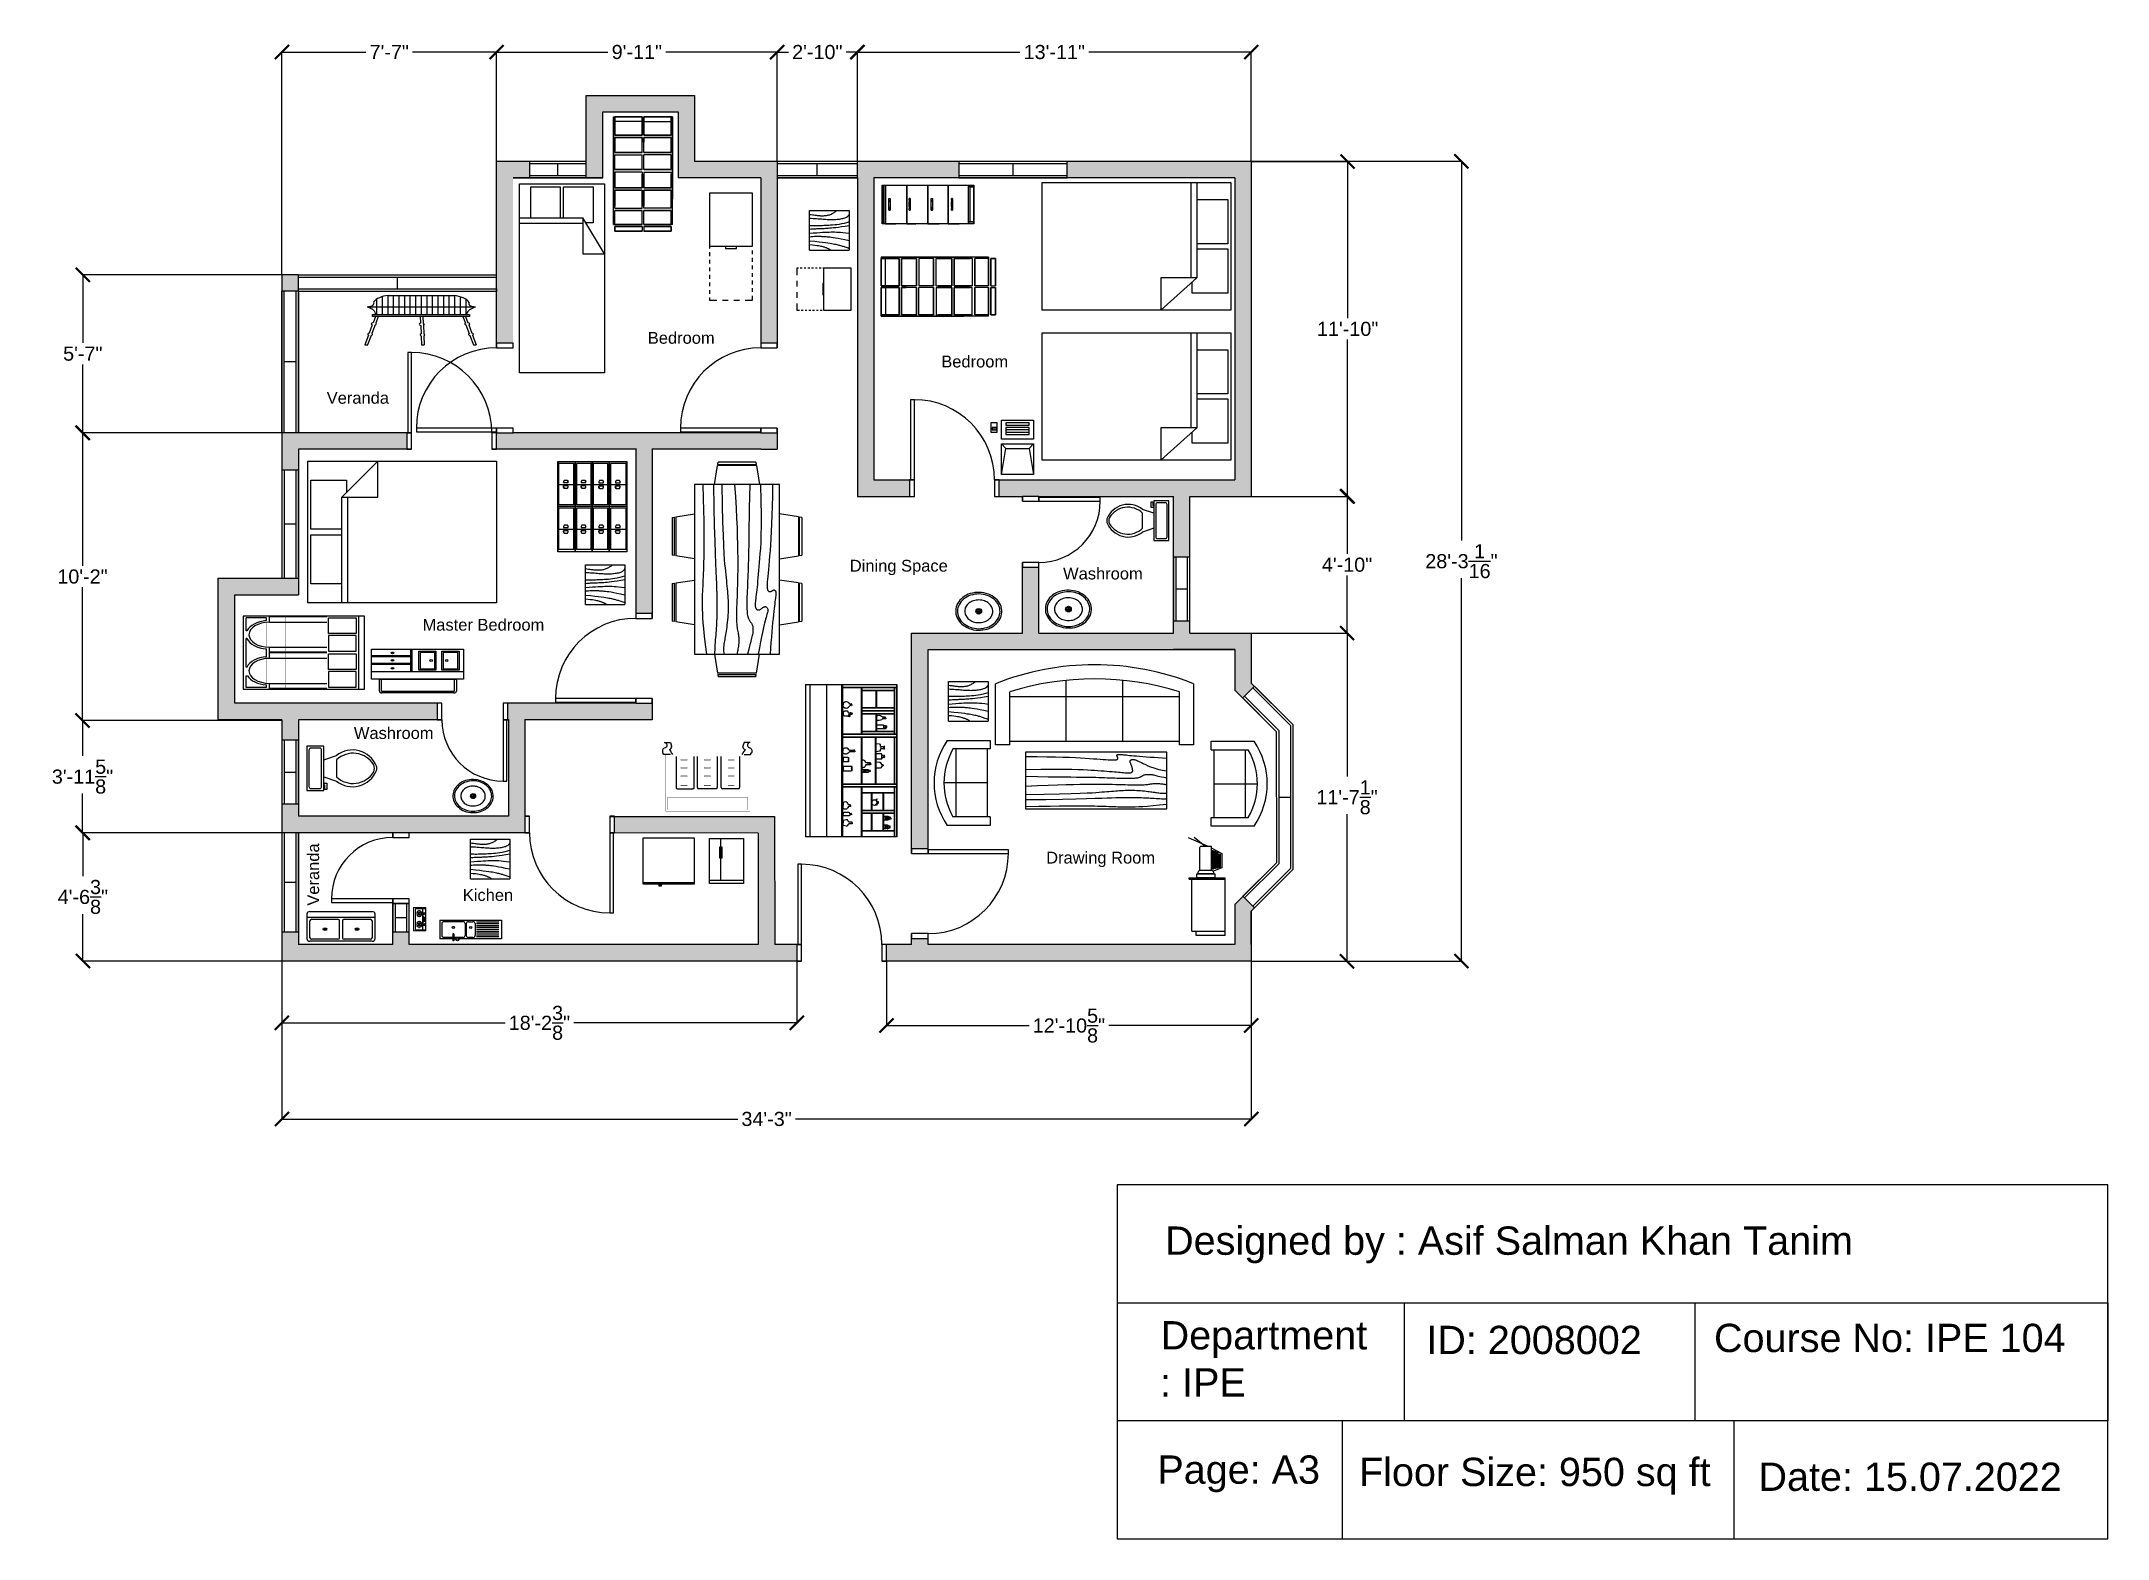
# Model space of a CAD drawing. Header units: inches. Extents: x -468 to 408, y -566 to 68.
import ezdxf

# ---------------------------------------------------------------- set-up
doc = ezdxf.new("R2010")
doc.units = ezdxf.units.IN
doc.header["$MEASUREMENT"] = 0
for name, color, linetype in [('Dimension', 34, 'Continuous'), ('Door Big', 3, 'Continuous'), ('Door Small', 3, 'Continuous'), ('Objects', 151, 'Continuous'), ('Offset', 20, 'Continuous'), ('Title Block', 201, 'Continuous'), ('Windows', 50, 'Continuous'), ('Writing', 95, 'Continuous')]:
    doc.layers.add(name, color=color, linetype=linetype)
doc.styles.get("Standard").update_dxf_attribs({"font": 'arial.ttf'})
doc.dimstyles.get("Standard").update_dxf_attribs({"dimtxt": 6, "dimasz": 6, "dimexe": 0.18, "dimexo": 0.0625, "dimgap": 0.09, "dimtad": 0, "dimtih": 1, "dimtoh": 1, "dimdec": 4, "dimzin": 0, "dimdsep": 46, "dimlunit": 4, "dimtxsty": 'Standard', "dimblk": 'ARCHTICK', "dimcen": 0.09, "dimclrd": 256, "dimclre": 256, "dimclrt": 256, "dimadec": 0, "dimazin": 0, "dimtfac": 1, "dimtdec": 4, "dimtofl": 0, "dimtmove": 0, "dimatfit": 3, "dimfxl": 1, "dimtfill": 1, "dimtolj": 1, "dimtzin": 0, "dimarcsym": 0})

msp = doc.modelspace()

# ---------------------------------------------------------------- texts
at = {"layer": 'Title Block'}
for s, p in [('Designed by : Asif Salman Khan Tanim', (8.32051, -446.0888)), ('Department', (6.41573, -486.20789)), ('ID: 2008002', (119.07789, -488.1992)), ('Course No: IPE 104', (241.05865, -487.33073)), (': IPE', (6.19472, -506.20789)), ('Page: A3', (5.04779, -543.16924)), ('Floor Size: 950 sq ft', (90.53507, -544.15252)), ('Date: 15.07.2022', (259.89499, -546.18642))]:
    msp.add_text(s, height=12, dxfattribs=at).set_placement(p)
at = {"layer": 'Writing', "char_height": 0.2, "attachment_point": 1}
for s, insert in [('{\\C7;\\P\\P \\H25x;\\C256;Bedroom}', (-211.09141, -54.14477)), ('{\\C7;\\P\\P \\H25x;\\C256;Bedroom}', (-86.65414, -64.18735)), ('{\\C7;\\P\\P \\H25x;\\C256;\\PVeranda}', (-347.16042, -71.24442)), ('{\\C7;\\P\\P \\H25x;\\C256;Dining Space}', (-125.44246, -150.75458)), ('{\\C7;\\P\\P \\H25x;\\C256;Washroom}', (-35.01696, -154.08521)), ('{\\C7;\\P\\P \\H25x;\\C256;Master Bedroom}', (-306.60277, -175.79808)), ('{\\C7;\\P\\P \\H25x;\\C256;Washroom}', (-335.70617, -221.70891)), ('{\\C7;\\P\\P \\H25x;\\C256;Drawing Room}', (-42.19301, -274.53731)), ('{\\C7;\\P\\P \\H25x;\\C256;Kichen}', (-289.53055, -290.38013))]:
    msp.add_mtext_dynamic_manual_height_columns(s, width=93.0043512, gutter_width=1, heights=[0], dxfattribs=dict(at, insert=insert))
at = {"layer": 'Writing', "insert": (-356.03999, -298.14973), "char_height": 0.2, "attachment_point": 1, "rotation": 90}
msp.add_mtext_dynamic_manual_height_columns('{\\C7;\\P\\P \\H25x;\\C256;Veranda}', width=93.0043512, gutter_width=1, heights=[0], dxfattribs=at)

# ---------------------------------------------------------------- blocks, each defined once
blk = doc.blocks.new('Bed - Queen')
at = {"linetype": 'Continuous'}
for p, q in [((0, -80.00003), (0, 0)), ((0, 0), (59.99999, 0)), ((59.99999, 0), (59.99999, -80.00003)), ((7.99999, -1.2), (28.79998, -1.2)), ((7.99999, -14.4), (7.99999, -1.2)), ((28.79998, -1.2), (28.79998, -14.4)), ((31.19999, -1.2), (51.99999, -1.2)), ((31.19999, -14.4), (31.19999, -1.2)), ((51.99999, -1.2), (51.99999, -16.4)), ((0, -14.4), (44.8, -14.4)), ((44.8, -16.8), (0, -16.8)), ((59.99999, -29.6), (44.8, -14.4)), ((44.8, -14.4), (44.8, -29.6)), ((51.99999, -16.4), (46.79936, -16.4)), ((44.8, -29.6), (59.99999, -29.6)), ((59.99999, -80.00003), (0, -80.00003))]:
    blk.add_line(p, q, dxfattribs=at)
blk = doc.blocks.new('Sofa - Roundback 7 ft.')
at = {"linetype": 'Continuous'}
for p, q in [((-12.00002, -32.4421), (-12.00003, -6.5971)), ((11.99997, -32.4421), (11.99998, -6.5971)), ((-36.000027, -34), (-36.000027, -11.4696)), ((-35.999844, -13.3819), (35.9998, -13.3819)), ((35.99998, -34), (35.99998, -11.4696)), ((-36.000027, -32.4421), (35.99998, -32.4421))]:
    blk.add_line(p, q, dxfattribs=at)
for points in [[(-36.000027, -34), (-42.000027, -34), (-42.000027, -8)], [(41.99998, -8), (41.99998, -34), (35.99998, -34)]]:
    blk.add_lwpolyline(points, dxfattribs=at)
for centre, radius, start, end in [((0, -114.25), 114.25, 68.43141, 111.5686), ((-0.00001, -127.1968), 121.1968, 72.72033, 107.2797)]:
    blk.add_arc(centre, radius, start, end, dxfattribs=at)
blk = doc.blocks.new('Sofa - Roundback Loveseat 5 ft.')
at = {"linetype": 'Continuous'}
for p, q in [((-24, -33.99998), (-24, -11.46958)), ((0, -32.44198), (0, -5.99998)), ((24.00004, -33.99998), (24.00004, -11.46958)), ((-23.9998, -13.38178), (23.99986, -13.38178)), ((-24, -32.44198), (24.00004, -32.44198))]:
    blk.add_line(p, q, dxfattribs=at)
for points in [[(-24, -33.99998), (-30, -33.99998), (-30, -7.99998)], [(30.00004, -7.99998), (30.00004, -33.99998), (24.00004, -33.99998)]]:
    blk.add_lwpolyline(points, dxfattribs=at)
for centre, radius, start, end in [((0, -60.24998), 60.24998, 60.13715, 119.8628), ((0, -61.38438), 55.38444, 64.32083, 115.6792)]:
    blk.add_arc(centre, radius, start, end, dxfattribs=at)
blk = doc.blocks.new('Table - Rectangular Woodgrain 60 x 30 in.')
at = {"linetype": 'Continuous'}
for p, q in [((0, 0), (0, -30)), ((60, 0), (0, 0)), ((60, -30), (60, 0)), ((0, -30), (60, -30))]:
    blk.add_line(p, q, dxfattribs=at)
for points in [[(0, -2.4), (4.8155, -2.418), (9.0302, -2.4688), (12.709, -2.5477), (15.9167, -2.65), (18.7181, -2.7711), (21.1781, -2.9063), (23.3616, -3.0508), (25.3333, -3.2), (27.1477, -3.3495), (28.8172, -3.4958), (30.3437, -3.636), (31.7291, -3.7667), (32.9756, -3.8849), (34.0849, -3.9875), (35.059, -4.0714), (35.9, -4.1334), (36.6114, -4.1711), (37.2041, -4.1854), (37.6906, -4.1779), (38.0833, -4.15), (38.3948, -4.1034), (38.6375, -4.0396), (38.8239, -3.9602), (38.9666, -3.8667), (39.0764, -3.7608), (39.1573, -3.6448), (39.2116, -3.521), (39.2416, -3.3917), (39.2498, -3.2593), (39.2385, -3.1261), (39.21, -2.9944), (39.1666, -2.8667), (39.111, -2.7447), (39.0468, -2.6281), (38.978, -2.5163), (38.9083, -2.4083), (38.8418, -2.3035), (38.7823, -2.201), (38.7337, -2.1001), (38.7, -2), (38.6844, -1.9003), (38.6875, -1.8021), (38.7094, -1.707), (38.75, -1.6167), (38.8094, -1.5326), (38.8875, -1.4563), (38.9844, -1.3893), (39.1, -1.3333), (39.2351, -1.2896), (39.3937, -1.2583), (39.5804, -1.2396), (39.8, -1.2333), (40.057, -1.2396), (40.3562, -1.2583), (40.7023, -1.2896), (41.1, -1.3333), (41.5547, -1.3895), (42.0755, -1.4573), (42.6721, -1.5361), (43.3542, -1.625), (44.1316, -1.7233), (45.014, -1.8302), (46.0114, -1.9449), (47.1333, -2.0667), (48.3862, -2.1947), (49.7625, -2.3281), (51.2513, -2.4663), (52.8416, -2.6083), (54.5226, -2.7535), (56.2833, -2.9011), (58.1127, -3.0501), (60, -3.2)], [(0, -9.2), (6.5759, -9.0858), (11.9385, -9.0365), (16.2527, -9.0418), (19.6833, -9.0917), (22.3952, -9.1759), (24.5531, -9.2844), (26.322, -9.4069), (27.8666, -9.5333), (29.3241, -9.6553), (30.7203, -9.7719), (32.0532, -9.8837), (33.3208, -9.9917), (34.5213, -10.0965), (35.6526, -10.199), (36.7128, -10.2999), (37.7, -10.4), (38.6129, -10.4996), (39.4531, -10.5969), (40.223, -10.6895), (40.925, -10.775), (41.5613, -10.8512), (42.1344, -10.9156), (42.6465, -10.966), (43.1, -11), (43.4976, -11.0158), (43.8437, -11.0136), (44.143, -10.9942), (44.4, -10.9583), (44.6195, -10.9069), (44.8062, -10.8406), (44.9648, -10.7603), (45.1, -10.6667), (45.2155, -10.5598), (45.3114, -10.4365), (45.3871, -10.2929), (45.4416, -10.125), (45.4743, -9.929), (45.4844, -9.7011), (45.4709, -9.4371), (45.4333, -9.1333), (45.3716, -8.7883), (45.2896, -8.4104), (45.1919, -8.0107), (45.0833, -7.6), (44.9685, -7.1893), (44.8521, -6.7896), (44.7388, -6.4117), (44.6333, -6.0667), (44.54, -5.7628), (44.4614, -5.4979), (44.4001, -5.2675), (44.3583, -5.0667), (44.3384, -4.8909), (44.3427, -4.7354), (44.3736, -4.5956), (44.4333, -4.4667), (44.5236, -4.3453), (44.6427, -4.2333), (44.7884, -4.1339), (44.9583, -4.05), (45.1501, -3.9849), (45.3614, -3.9417), (45.59, -3.9234), (45.8333, -3.9333), (46.0915, -3.9749), (46.3734, -4.0531), (46.6906, -4.1736), (47.0542, -4.3417), (47.4756, -4.5629), (47.9661, -4.8427), (48.5372, -5.1866), (49.2, -5.6), (49.9676, -6.0844), (50.8594, -6.625), (51.8965, -7.2031), (53.1, -7.8), (54.491, -8.3969), (56.0906, -8.975), (57.9199, -9.5156), (60, -10)], [(0, -12.8), (5.1847, -12.9322), (9.6213, -13.0323), (13.3963, -13.1059), (16.5958, -13.1583), (19.3063, -13.1952), (21.614, -13.2219), (23.6054, -13.2439), (25.3666, -13.2667), (26.9728, -13.2947), (28.4531, -13.3281), (29.8256, -13.3663), (31.1083, -13.4083), (32.3191, -13.4535), (33.476, -13.501), (34.597, -13.5501), (35.7, -13.6), (36.7984, -13.6497), (37.8875, -13.6979), (38.9578, -13.743), (40, -13.7833), (41.0047, -13.8174), (41.9625, -13.8438), (42.864, -13.8607), (43.7, -13.8667), (44.4631, -13.8604), (45.1552, -13.8417), (45.7801, -13.8104), (46.3416, -13.7667), (46.8439, -13.7104), (47.2906, -13.6417), (47.6858, -13.5604), (48.0333, -13.4667), (48.3375, -13.3608), (48.6042, -13.2448), (48.8396, -13.121), (49.05, -12.9917), (49.2417, -12.8593), (49.4208, -12.7261), (49.5937, -12.5944), (49.7667, -12.4667), (49.9452, -12.3451), (50.1323, -12.2313), (50.3303, -12.1268), (50.5416, -12.0333), (50.7686, -11.9524), (51.0135, -11.8854), (51.2788, -11.8341), (51.5666, -11.8), (51.8785, -11.7843), (52.2116, -11.7865), (52.562, -11.8059), (52.926, -11.8417), (53.2998, -11.8931), (53.6795, -11.9594), (54.0614, -12.0397), (54.4416, -12.1333), (54.8223, -12.2401), (55.2293, -12.3625), (55.6942, -12.5037), (56.2489, -12.6667), (56.9251, -12.8547), (57.7545, -13.0708), (58.7689, -13.3182), (60, -13.6)], [(0, -18), (5.124, -17.7273), (9.6609, -17.5057), (13.6705, -17.3303), (17.2125, -17.1958), (20.3467, -17.0973), (23.1328, -17.0297), (25.6307, -16.9878), (27.9, -16.9667), (29.9928, -16.9617), (31.9302, -16.9703), (33.7254, -16.9907), (35.3917, -17.0208), (36.9423, -17.0588), (38.3906, -17.1026), (39.7499, -17.1503), (41.0333, -17.2), (42.2519, -17.2496), (43.4073, -17.2969), (44.4986, -17.3395), (45.525, -17.375), (46.4858, -17.4012), (47.3802, -17.4156), (48.2074, -17.416), (48.9667, -17.4), (49.6583, -17.3662), (50.2872, -17.3167), (50.8595, -17.2547), (51.3812, -17.1833), (51.8584, -17.1057), (52.2971, -17.025), (52.7034, -16.9443), (53.0833, -16.8667), (53.443, -16.7951), (53.789, -16.7313), (54.128, -16.6768), (54.4666, -16.6334), (54.8115, -16.6024), (55.1693, -16.5854), (55.5465, -16.5841), (55.95, -16.6), (56.3828, -16.6337), (56.8346, -16.6823), (57.2915, -16.7418), (57.7396, -16.8084), (58.165, -16.878), (58.5539, -16.9469), (58.8924, -17.0111), (59.1666, -17.0667), (59.3679, -17.1107), (59.5078, -17.1438), (59.6032, -17.1675), (59.6708, -17.1833), (59.7275, -17.193), (59.7901, -17.1979), (59.8753, -17.1998), (60, -17.2)], [(0, -22.4), (8.0098, -22.2501), (14.4094, -22.1011), (19.4168, -21.9535), (23.25, -21.8083), (26.1269, -21.6663), (28.2656, -21.5281), (29.884, -21.3947), (31.2, -21.2667), (32.3967, -21.1448), (33.5172, -21.0292), (34.5697, -20.9198), (35.5625, -20.8167), (36.5037, -20.7198), (37.4015, -20.6292), (38.2642, -20.5448), (39.1, -20.4667), (39.9164, -20.3951), (40.7187, -20.3313), (41.5117, -20.2768), (42.3, -20.2333), (43.0883, -20.2024), (43.8812, -20.1854), (44.6836, -20.1841), (45.5, -20.2), (46.3328, -20.234), (47.1747, -20.2844), (48.0163, -20.3488), (48.8479, -20.425), (49.66, -20.5106), (50.4429, -20.6031), (51.1872, -20.7004), (51.8833, -20.8), (52.5246, -20.8999), (53.1166, -20.9995), (53.6681, -21.0983), (54.1875, -21.1958), (54.6834, -21.2919), (55.1646, -21.3859), (55.6394, -21.4777), (56.1167, -21.5667), (56.6028, -21.6515), (57.0961, -21.7266), (57.5929, -21.7852), (58.0896, -21.8208), (58.5823, -21.8268), (59.0674, -21.7964), (59.5412, -21.723), (60, -21.6)], [(0, -25.2), (8.6355, -25.0504), (15.7026, -24.9031), (21.4049, -24.7606), (25.9458, -24.625), (29.529, -24.4988), (32.3578, -24.3844), (34.6359, -24.284), (36.5667, -24.2), (38.3213, -24.1341), (39.9417, -24.0854), (41.437, -24.0523), (42.8167, -24.0333), (44.0901, -24.0268), (45.2667, -24.0313), (46.3557, -24.0451), (47.3667, -24.0667), (48.309, -24.0947), (49.1928, -24.1287), (50.0284, -24.168), (50.826, -24.2125), (51.5959, -24.2617), (52.3483, -24.3151), (53.0935, -24.3725), (53.8417, -24.4334), (54.6009, -24.497), (55.3699, -24.561), (56.1454, -24.6226), (56.9239, -24.6792), (57.7021, -24.7279), (58.4764, -24.7662), (59.2435, -24.7911), (60, -24.8)], [(0, -28.8), (5.6867, -28.6681), (10.45, -28.5698), (14.407, -28.5012), (17.675, -28.4584), (20.3711, -28.4374), (22.6125, -28.4344), (24.5164, -28.4455), (26.2, -28.4667), (27.762, -28.4947), (29.2276, -28.5281), (30.6033, -28.5663), (31.8958, -28.6084), (33.1118, -28.6535), (34.2578, -28.7011), (35.3405, -28.7501), (36.3666, -28.8), (37.3443, -28.8497), (38.288, -28.8974), (39.2137, -28.9412), (40.1375, -28.9792), (41.0753, -29.0093), (42.0432, -29.0297), (43.0572, -29.0384), (44.1333, -29.0333), (45.2936, -29.0114), (46.5843, -28.9641), (48.0579, -28.8816), (49.7666, -28.7542), (51.7629, -28.5721), (54.0989, -28.3255), (56.8272, -28.0048), (60, -27.6)]]:
    blk.add_lwpolyline(points, dxfattribs=at)
blk = doc.blocks.new('Dining Set - 36 x 72 in.')
at = {"linetype": 'Continuous'}
for p, q in [((-22, 27.5), (-22.1562, 26.50042)), ((-5.8416, 26.5), (-22.1534, 26.5)), ((-22, 27.5), (-6, 27.5)), ((-5.8437, 26.49966), (-6, 27.5)), ((6, 27.5), (5.8438, 26.50042)), ((22.1584, 26.5), (5.8466, 26.5)), ((6, 27.5), (22, 27.5)), ((22.1563, 26.49966), (22, 27.5)), ((36, 18), (-36, 18)), ((-36, 18), (-36, -18)), ((-22.2343, 26.00059), (-23.4847, 17.99762)), ((-22.2304, 26), (-5.7608, 26)), ((-4.5152, 17.99762), (-5.7655, 25.99926)), ((5.7657, 26.00059), (4.5153, 17.99762)), ((5.7696, 26), (22.2392, 26)), ((23.4848, 17.99762), (22.2345, 25.99926)), ((36, -18), (36, 18)), ((-44.0006, 8.23428), (-35.9976, 9.48474)), ((44.0006, 8.23428), (35.9976, 9.48474)), ((-45.5, 8), (-44.5004, 8.15617)), ((-45.5, 8), (-45.5, -8)), ((-44.5, -8.15843), (-44.5, 8.15338)), ((-44, 8.23041), (-44, -8.23915)), ((44, 8.23041), (44, -8.23915)), ((44.5, -8.15843), (44.5, 8.15338)), ((45.5, 8), (44.5005, 8.15617)), ((45.5, 8), (45.5, -8)), ((-44.4997, -8.15631), (-45.5, -8)), ((-35.9976, -9.48476), (-43.9993, -8.2345)), ((35.9976, -9.48476), (43.9993, -8.2345)), ((44.4997, -8.15631), (45.5, -8)), ((-36, -18), (36, -18)), ((-22.2343, -26.0006), (-23.4847, -17.99762)), ((-22.2304, -26), (-5.7608, -26)), ((-4.5152, -17.99762), (-5.7655, -25.99928)), ((5.7657, -26.0006), (4.5153, -17.99762)), ((5.7696, -26), (22.2392, -26)), ((23.4848, -17.99762), (22.2345, -25.99928)), ((-22, -27.5), (-22.1562, -26.50044)), ((-5.8416, -26.5), (-22.1534, -26.5)), ((-22, -27.5), (-6, -27.5)), ((-5.8437, -26.49967), (-6, -27.5)), ((6, -27.5), (5.8438, -26.50044)), ((22.1584, -26.5), (5.8466, -26.5)), ((6, -27.5), (22, -27.5)), ((22.1563, -26.49967), (22, -27.5))]:
    blk.add_line(p, q, dxfattribs=at)
for points in [[(-36, 15), (-31.1772, 14.97754), (-26.8079, 14.91406), (-22.8538, 14.81543), (-19.276, 14.6875), (-16.0362, 14.53613), (-13.0957, 14.36718), (-10.4159, 14.18652), (-7.9583, 14), (-5.6904, 13.81315), (-3.6035, 13.63021), (-1.6954, 13.45508), (0.0365, 13.29166), (1.5945, 13.14388), (2.9811, 13.01562), (4.1988, 12.9108), (5.25, 12.83333), (6.1393, 12.78613), (6.8802, 12.76823), (7.4883, 12.77767), (7.9792, 12.8125), (8.3685, 12.87077), (8.6719, 12.95052), (8.9049, 13.0498), (9.0833, 13.16666), (9.2205, 13.29899), (9.3216, 13.44401), (9.3895, 13.59879), (9.4271, 13.76041), (9.4373, 13.92594), (9.4232, 14.09245), (9.3875, 14.257), (9.3333, 14.41666), (9.2638, 14.56917), (9.1836, 14.71484), (9.0975, 14.85465), (9.0104, 14.98958), (8.9272, 15.1206), (8.8529, 15.2487), (8.7922, 15.37483), (8.75, 15.5), (8.7305, 15.62467), (8.7344, 15.74739), (8.7617, 15.86621), (8.8125, 15.97916), (8.8867, 16.08431), (8.9844, 16.17968), (9.1055, 16.26334), (9.25, 16.33333), (9.4189, 16.38802), (9.6172, 16.42708), (9.8506, 16.45052), (10.125, 16.45833), (10.4463, 16.45052), (10.8203, 16.42708), (11.2529, 16.38802), (11.75, 16.33333), (12.3184, 16.26318), (12.9694, 16.17838), (13.7151, 16.07991), (14.5677, 15.96875), (15.5395, 15.84586), (16.6426, 15.71224), (17.8893, 15.56884), (19.2917, 15.41666), (20.859, 15.25667), (22.5879, 15.08984), (24.4721, 14.91715), (26.5052, 14.73958), (28.6809, 14.5581), (30.9929, 14.3737), (33.4347, 14.18733), (36, 14)], [(-36, 10), (-28.9766, 10.14274), (-23.1725, 10.20442), (-18.4241, 10.19775), (-14.5677, 10.13541), (-11.4399, 10.03011), (-8.877, 9.89453), (-6.7154, 9.74137), (-4.7917, 9.58333), (-2.9698, 9.43082), (-1.2246, 9.28515), (0.4415, 9.14534), (2.026, 9.01041), (3.5266, 8.87939), (4.9408, 8.7513), (6.266, 8.62516), (7.5, 8.5), (8.6411, 8.37549), (9.6914, 8.2539), (10.6538, 8.13818), (11.5312, 8.03125), (12.3267, 7.93603), (13.043, 7.85547), (13.6831, 7.79248), (14.25, 7.75), (14.7471, 7.7303), (15.1797, 7.73307), (15.5537, 7.75732), (15.875, 7.80208), (16.1494, 7.86637), (16.3828, 7.94922), (16.5811, 8.04964), (16.75, 8.16666), (16.8944, 8.29915), (17.0143, 8.44531), (17.1089, 8.60319), (17.1771, 8.77083), (17.218, 8.94629), (17.2305, 9.1276), (17.2137, 9.31282), (17.1667, 9.5), (17.0895, 9.6875), (16.987, 9.875), (16.8649, 10.0625), (16.7292, 10.25), (16.5856, 10.4375), (16.4401, 10.625), (16.2985, 10.8125), (16.1667, 11), (16.05, 11.18733), (15.9518, 11.3737), (15.8752, 11.5581), (15.8229, 11.73958), (15.798, 11.91715), (15.8034, 12.08984), (15.842, 12.25667), (15.9167, 12.41666), (16.0295, 12.56836), (16.1784, 12.70833), (16.3605, 12.83268), (16.5729, 12.9375), (16.8127, 13.01888), (17.0768, 13.07291), (17.3625, 13.0957), (17.6667, 13.08333), (17.9894, 13.03312), (18.3418, 12.94726), (18.7382, 12.82918), (19.1927, 12.68229), (19.7195, 12.51001), (20.3327, 12.31575), (21.0465, 12.10294), (21.875, 11.875), (22.8357, 11.63354), (23.959, 11.37304), (25.2786, 11.08618), (26.8282, 10.76562), (28.6414, 10.40405), (30.752, 9.99414), (33.1936, 9.52856), (36, 9)], [(-36, 5.5), (-30.7157, 5.3348), (-26.069, 5.20963), (-21.9946, 5.11767), (-18.4271, 5.05208), (-15.3009, 5.00602), (-12.5508, 4.97265), (-10.1112, 4.94515), (-7.9167, 4.91666), (-5.909, 4.88167), (-4.0586, 4.83984), (-2.3429, 4.79215), (-0.7396, 4.73958), (0.7739, 4.6831), (2.22, 4.6237), (3.6213, 4.56233), (5, 4.5), (6.373, 4.43782), (7.7344, 4.3776), (9.0723, 4.32129), (10.375, 4.27083), (11.6309, 4.22819), (12.8281, 4.19531), (13.9551, 4.17415), (15, 4.16666), (15.954, 4.17448), (16.819, 4.19791), (17.6001, 4.23698), (18.3021, 4.29166), (18.9299, 4.36198), (19.4883, 4.44791), (19.9823, 4.54948), (20.4167, 4.66666), (20.7969, 4.79899), (21.1302, 4.94401), (21.4245, 5.09879), (21.6875, 5.26041), (21.9271, 5.42594), (22.1511, 5.59245), (22.3672, 5.757), (22.5834, 5.91666), (22.8065, 6.06868), (23.0404, 6.21093), (23.2879, 6.34147), (23.5521, 6.45833), (23.8358, 6.55957), (24.142, 6.64323), (24.4735, 6.70735), (24.8334, 6.75), (25.2235, 6.76969), (25.642, 6.76692), (26.0858, 6.74267), (26.5521, 6.69791), (27.0379, 6.63362), (27.5404, 6.55078), (28.0565, 6.45036), (28.5834, 6.33333), (29.1242, 6.19987), (29.7071, 6.04687), (30.3661, 5.87044), (31.1354, 5.66666), (32.0493, 5.43164), (33.142, 5.16146), (34.4475, 4.85221), (36, 4.5)], [(-36, -1), (-30.7915, -0.6591), (-26.0195, -0.38216), (-21.6519, -0.16284), (-17.6563, 0.00521), (-14.0005, 0.12833), (-10.6523, 0.21289), (-7.5796, 0.26522), (-4.75, 0.29166), (-2.134, 0.29793), (0.2878, 0.28711), (2.5317, 0.26163), (4.6146, 0.22396), (6.5529, 0.17651), (8.3633, 0.12174), (10.0623, 0.06209), (11.6667, 0), (13.1899, -0.06201), (14.6341, -0.1211), (15.9982, -0.17432), (17.2813, -0.21875), (18.4823, -0.25147), (19.6003, -0.26953), (20.6343, -0.27002), (21.5834, -0.25), (22.4481, -0.20768), (23.2357, -0.14584), (23.9549, -0.06836), (24.6146, 0.02083), (25.2235, 0.11784), (25.7904, 0.21875), (26.3241, 0.31966), (26.8334, 0.41666), (27.3265, 0.50618), (27.8099, 0.58593), (28.2894, 0.65397), (28.7709, 0.70833), (29.2601, 0.74707), (29.763, 0.76823), (30.2855, 0.76985), (30.8334, 0.75), (31.4088, 0.70784), (31.9994, 0.64713), (32.589, 0.57275), (33.1615, 0.48958), (33.7008, 0.4025), (34.1908, 0.3164), (34.6153, 0.23616), (34.9584, 0.16666), (35.2099, 0.11165), (35.3848, 0.07031), (35.504, 0.04069), (35.5886, 0.02083), (35.6594, 0.00879), (35.7377, 0.0026), (35.8442, 0.00032), (36, 0)], [(-36, -6.5), (-27.1843, -6.31267), (-20.084, -6.1263), (-14.469, -5.9419), (-10.1094, -5.76042), (-6.7752, -5.58285), (-4.2363, -5.41016), (-2.2629, -5.24333), (-0.625, -5.08334), (0.8708, -4.93099), (2.2715, -4.78646), (3.5872, -4.64974), (4.8281, -4.52084), (6.0046, -4.39974), (7.127, -4.28646), (8.2053, -4.18099), (9.25, -4.08334), (10.2705, -3.99382), (11.2734, -3.91407), (12.2647, -3.84603), (13.25, -3.79167), (14.2354, -3.75293), (15.2266, -3.73177), (16.2295, -3.73015), (17.25, -3.75), (18.2912, -3.79248), (19.3451, -3.85547), (20.4009, -3.93604), (21.4479, -4.03125), (22.4754, -4.13819), (23.4727, -4.25391), (24.4289, -4.37549), (25.3334, -4.5), (26.1785, -4.62492), (26.9694, -4.74935), (27.7145, -4.87281), (28.4219, -4.99479), (29.1, -5.11483), (29.7572, -5.23242), (30.4016, -5.34709), (31.0417, -5.45834), (31.6837, -5.56437), (32.3262, -5.65821), (32.9658, -5.73153), (33.599, -5.77604), (34.2224, -5.78345), (34.8327, -5.74545), (35.4264, -5.65373), (36, -5.5)], [(-36, -10), (-26.4022, -9.81299), (-18.4675, -9.62891), (-11.9839, -9.45069), (-6.7396, -9.28125), (-2.5226, -9.12354), (0.8789, -8.98047), (3.6769, -8.85498), (6.0833, -8.75), (8.2767, -8.66765), (10.3021, -8.60677), (12.1712, -8.56543), (13.8958, -8.54167), (15.4876, -8.53353), (16.9583, -8.53907), (18.3197, -8.55632), (19.5834, -8.58334), (20.7616, -8.61841), (21.8685, -8.66081), (22.9188, -8.71004), (23.9271, -8.76563), (24.9081, -8.82707), (25.8763, -8.89388), (26.8465, -8.96558), (27.8334, -9.04167), (28.8474, -9.12118), (29.8828, -9.20117), (30.93, -9.27824), (31.9792, -9.34896), (33.0205, -9.40991), (34.0443, -9.45768), (35.0407, -9.48885), (36, -9.5)], [(-36, -14.5), (-30.0881, -14.33513), (-25.0332, -14.21224), (-20.7312, -14.12647), (-17.0781, -14.07292), (-13.97, -14.04671), (-11.3027, -14.04297), (-8.9724, -14.05681), (-6.875, -14.08334), (-4.9224, -14.11833), (-3.0905, -14.16016), (-1.3709, -14.20785), (0.2448, -14.26042), (1.7647, -14.3169), (3.1973, -14.3763), (4.5507, -14.43767), (5.8333, -14.5), (7.0554, -14.5621), (8.235, -14.62175), (9.3922, -14.67652), (10.5469, -14.72396), (11.7192, -14.76164), (12.929, -14.78711), (14.1965, -14.79794), (15.5417, -14.79167), (16.9933, -14.76424), (18.6152, -14.70508), (20.4804, -14.60197), (22.6615, -14.44271), (25.2312, -14.21509), (28.2624, -13.9069), (31.8277, -13.50594), (36, -13)]]:
    blk.add_lwpolyline(points, dxfattribs=at)
blk = doc.blocks.new('Computer Terminal')
at = {"linetype": 'Continuous'}
for p, q in [((-10, 11.5), (5, 11.5)), ((-8, 0.5), (-10, 11.5)), ((-10, -1.5), (-10, 11.5)), ((5, 11.5), (3, 0.5)), ((5, 11.5), (5, -1.5)), ((-10, -1.5), (-8, 0.5)), ((3, 0.5), (-8, 0.5)), ((3, 0.5), (5, -1.5)), ((5, -1.5), (-10, -1.5)), ((-10, -11.5), (-10, -3.5)), ((-10, -3.5), (5, -3.5)), ((-8, -5.5), (-8, -8.5)), ((3, -5.5), (-8, -5.5)), ((3, -6.5), (-8, -6.5)), ((-8, -7.5), (3, -7.5)), ((-8, -8.5), (3, -8.5)), ((3, -8.5), (3, -5.5)), ((5, -3.5), (5, -11.5)), ((10, -6.5), (7, -6.5)), ((7, -6.5), (7, -10.5)), ((9.5, -7.5), (7.5, -7.5)), ((7.5, -7.5), (7.5, -8.5)), ((7.5, -8.5), (9.5, -8.5)), ((8.5, -7.5), (8.5, -8.5)), ((9.5, -8.5), (9.5, -7.5)), ((10, -10.5), (10, -6.5)), ((5, -11.5), (-10, -11.5)), ((-8, -9.5), (-8, -10.5)), ((3, -9.5), (-8, -9.5)), ((-8, -10.5), (3, -10.5)), ((3, -10.5), (3, -9.5)), ((7, -10.5), (10, -10.5))]:
    blk.add_line(p, q, dxfattribs=at)
blk = doc.blocks.new('Toilet - top')
for p, q in [((-10, -8.5), (-8, -8.5)), ((-10, -9.5), (-10, -8.5)), ((-7, -9.5), (-10, -9.5)), ((-8, -8.5), (-8, -8)), ((-7, -8), (-7, -9.5)), ((-4, -8), (-6, -14)), ((4, -8), (6, -14)), ((9.5, -6), (9.5, -2)), ((4, -14), (-4, -14))]:
    blk.add_line(p, q)
blk.add_lwpolyline([(10.5, -8), (10.5, 0), (-10.5, 0), (-10.5, -8)], close=True)
for points in [[(-9.5, -2), (-9.5, -6)], [(8.5, -1), (-8.5, -1)], [(-8.5, -7), (8.5, -7)]]:
    blk.add_lwpolyline(points)
for centre, radius, start, end in [((-8.62, -1.88), 0.884, 81.8699, 188.1301), ((-8.62, -6.12), 0.884, 171.8699, 278.1301), ((8.62, -1.88), 0.884, 351.8699, 98.1301), ((8.62, -6.12), 0.884, 261.8699, 8.1301), ((3.52, -21.58), 12.17, 141.46911, 247.97143), ((4.2, -21.82), 11.33, 136.36773, 238.94682), ((-3.52, -21.58), 12.17, 292.02843, 38.53071), ((-4.2, -21.82), 11.33, 301.05301, 43.63209), ((0, -27.88), 4, 245.73182, 294.26817), ((0, -29), 4, 254.86053, 285.13947)]:
    blk.add_arc(centre, radius, start, end)
blk = doc.blocks.new('Sink - Oval top')
for p, q in [((-1, 0), (1, 0)), ((0, 1), (0, -1))]:
    blk.add_line(p, q)
at = {"linetype": 'Continuous'}
for points in [[(-12.2, 0.4, 0.117634), (-11.5, -3.4, 0.104469), (-8.9, -6.8, 0.090016), (-5.1, -9.1, 0.08192), (-0.3, -10, 0.08192), (4.5, -9.4, 0.090016), (8.4, -7.4, 0.104469), (11.2, -4.1, 0.117634), (12.2, -0.4, 0.117634), (11.5, 3.4, 0.104469), (8.9, 6.8, 0.090016), (5.1, 9.1, 0.08192), (0.3, 10, 0.08192), (-4.5, 9.4, 0.090016), (-8.4, 7.4, 0.104469), (-11.2, 4.1, 0.117634)], [(-11.3, 0.2, 0.118622), (-10.5, -3.3, 0.104678), (-8.1, -6.4, 0.089562), (-4.5, -8.4, 0.081185), (-0.1, -9.2, 0.081185), (4.3, -8.5, 0.089562), (7.9, -6.6, 0.104678), (10.4, -3.5, 0.118622), (11.3, -0.2, 0.118622), (10.5, 3.3, 0.104678), (8.1, 6.4, 0.089562), (4.5, 8.4, 0.081185), (0.1, 9.2, 0.081185), (-4.3, 8.5, 0.089562), (-7.9, 6.6, 0.104678), (-10.4, 3.5, 0.118622)], [(-7.4, 0.1, 0.118283), (-6.9, -2.2, 0.104607), (-5.3, -4.2, 0.089718), (-3, -5.5, 0.081436), (-0.1, -6, 0.081436), (2.8, -5.6, 0.089718), (5.2, -4.3, 0.104607), (6.9, -2.3, 0.118283), (7.4, -0.1, 0.118283), (6.9, 2.2, 0.104607), (5.3, 4.2, 0.089718), (3, 5.5, 0.081436), (0.1, 6, 0.081436), (-2.8, 5.6, 0.089718), (-5.2, 4.3, 0.104607), (-6.9, 2.3, 0.118283)]]:
    blk.add_lwpolyline(points, format="xyb", close=True, dxfattribs=at)
for radius in [1.5, 1]:
    blk.add_circle((0, 0), radius)
blk = doc.blocks.new('Refrigerator-2 door - 36 in front')
for p, q in [((12, 5), (12, 64)), ((0, 5), (36, 5))]:
    blk.add_line(p, q)
for points in [[(0, 0), (0, 64), (36, 64), (36, 0)], [(11, 36), (11, 52), (13, 52), (13, 36)]]:
    blk.add_lwpolyline(points, close=True)
blk = doc.blocks.new('Sink-double - 36 in top')
for p, q in [((-18, -4), (18, -4)), ((-0.75, -18.5), (-0.75, -6.5)), ((0.75, -6.5), (0.75, -18.5))]:
    blk.add_line(p, q)
for points in [[(-16.5, 0), (16.5, 0)], [(-18, -19.5), (-18, -1.5)], [(-16.5, -18.5), (-16.5, -6.5)], [(-15.5, -5.5), (-1.75, -5.5)], [(1.75, -5.5), (15.5, -5.5)], [(16.5, -6.5), (16.5, -18.5)], [(18, -1.5), (18, -19.5)], [(16.5, -21), (-16.5, -21)], [(-1.75, -19.5), (-15.5, -19.5)], [(15.5, -19.5), (1.75, -19.5)]]:
    blk.add_lwpolyline(points)
for centre, radius in [((-8.5, -12.5), 1), ((-8.5, -12.5), 0.5), ((8.5, -12.5), 1), ((8.5, -12.5), 0.5)]:
    blk.add_circle(centre, radius)
for centre, radius, start, end in [((-16.5, -1.5), 1.5, 90, 180), ((16.5, -1.5), 1.5, 0, 90), ((-15.5, -6.5), 1, 90, 180), ((-1.75, -6.5), 1, 0, 90), ((1.75, -6.5), 1, 90, 180), ((15.5, -6.5), 1, 0, 90), ((-16.5, -19.5), 1.5, 180, 270), ((-15.5, -18.5), 1, 180, 270), ((-1.75, -18.5), 1, 270, 0), ((1.75, -18.5), 1, 180, 270), ((15.5, -18.5), 1, 270, 0), ((16.5, -19.5), 1.5, 270, 0)]:
    blk.add_arc(centre, radius, start, end)
blk = doc.blocks.new('Refrigerator-2 door - 36 in top')
for p, q in [((0, -26.999999), (36, -26.999999)), ((11, -27.999999), (11, -28.999999)), ((11, -28.999999), (13, -28.999999)), ((12, -26.999999), (12, -28.999999)), ((13, -28.999999), (13, -27.999999))]:
    blk.add_line(p, q)
blk.add_lwpolyline([(0, -27.999999), (0, 0), (36, 0), (36, -27.999999)], close=True)
blk = doc.blocks.new('A$C66C6076E')
at = {"linetype": 'Continuous'}
for p, q in [((690, 2460), (0, 2460)), ((0, 2460), (690, 2460)), ((0, 2460), (690, 2460)), ((0, 2460), (690, 2460)), ((0, 2460), (690, 2460)), ((0, 2430), (0, 2460)), ((0, 2430), (0, 2460)), ((690, 2430), (0, 2430)), ((0, 2430), (690, 2430)), ((690, 2430), (0, 2430)), ((690, 2430), (0, 2430)), ((690, 2430), (0, 2430)), ((0, 2370), (0, 2430)), ((0, 2370), (0, 2430)), ((0, 2370), (690, 2370)), ((690, 2370), (0, 2370)), ((690, 2370), (0, 2370)), ((0, 1800), (0, 2370)), ((0, 1800), (0, 2370)), ((0, 2370), (0, 2100)), ((240, 2280), (270, 2280)), ((240, 2280), (240, 2250)), ((240, 2250), (240, 2280)), ((240, 2250), (240, 2280)), ((240, 2280), (270, 2280)), ((240, 2280), (240, 2250)), ((240, 2280), (240, 2250)), ((240, 2250), (270, 2250)), ((270, 2250), (240, 2250)), ((300, 2280), (270, 2280)), ((270, 2280), (300, 2280)), ((300, 2250), (270, 2250)), ((300, 2250), (270, 2250)), ((300, 2280), (390, 2280)), ((300, 2280), (390, 2280)), ((390, 2250), (300, 2250)), ((390, 2250), (300, 2250)), ((420, 2280), (390, 2280)), ((390, 2280), (420, 2280)), ((420, 2250), (390, 2250)), ((420, 2250), (390, 2250)), ((420, 2280), (450, 2280)), ((420, 2280), (450, 2280)), ((450, 2250), (420, 2250)), ((450, 2250), (420, 2250)), ((450, 2280), (450, 2250)), ((450, 2280), (450, 2250)), ((450, 2280), (450, 2250)), ((690, 2460), (690, 2430)), ((690, 2460), (690, 2430)), ((690, 2430), (690, 0)), ((690, 2430), (690, 0)), ((690, 2430), (690, 2370)), ((690, 2430), (690, 2370)), ((690, 2370), (690, 1800)), ((690, 2370), (690, 1800)), ((0, 1800), (690, 1800)), ((0, 1800), (690, 1800)), ((690, 1800), (0, 1800)), ((0, 1260), (0, 1800)), ((0, 1260), (0, 1800)), ((0, 1800), (0, 1560)), ((240, 1740), (270, 1740)), ((270, 1740), (240, 1740)), ((240, 1740), (240, 1710)), ((240, 1740), (240, 1710)), ((240, 1740), (240, 1710)), ((240, 1710), (240, 1740)), ((240, 1740), (240, 1710)), ((270, 1710), (240, 1710)), ((270, 1710), (240, 1710)), ((300, 1740), (270, 1740)), ((300, 1740), (270, 1740)), ((300, 1710), (270, 1710)), ((300, 1710), (270, 1710)), ((300, 1740), (390, 1740)), ((300, 1740), (390, 1740)), ((390, 1710), (300, 1710)), ((390, 1710), (300, 1710)), ((420, 1740), (390, 1740)), ((420, 1740), (390, 1740)), ((420, 1710), (390, 1710)), ((420, 1710), (390, 1710)), ((420, 1740), (450, 1740)), ((450, 1740), (420, 1740)), ((450, 1710), (420, 1710)), ((450, 1710), (420, 1710)), ((450, 1740), (450, 1710)), ((450, 1740), (450, 1710)), ((450, 1710), (450, 1740)), ((690, 1800), (690, 1260)), ((690, 1800), (690, 1260)), ((0, 1230), (0, 1260)), ((0, 1230), (0, 1260)), ((0, 1230), (690, 1230)), ((690, 1230), (0, 1230)), ((690, 1230), (0, 1230)), ((0, 690), (0, 1230)), ((0, 690), (0, 1230)), ((0, 1230), (0, 930)), ((90, 1230), (60, 1230)), ((240, 1140), (270, 1140)), ((240, 1140), (270, 1140)), ((240, 1140), (240, 1110)), ((240, 1140), (240, 1110)), ((240, 1110), (240, 1140)), ((240, 1110), (240, 1140)), ((240, 1140), (240, 1110)), ((270, 1140), (300, 1140)), ((300, 1140), (270, 1140)), ((300, 1140), (390, 1140)), ((300, 1140), (390, 1140)), ((390, 1140), (420, 1140)), ((420, 1140), (390, 1140)), ((420, 1140), (450, 1140)), ((420, 1140), (450, 1140)), ((450, 1140), (450, 1110)), ((450, 1140), (450, 1110)), ((450, 1140), (450, 1110)), ((690, 1260), (690, 1230)), ((690, 1260), (690, 1230)), ((690, 1230), (690, 690)), ((690, 1230), (690, 690)), ((270, 1110), (240, 1110)), ((240, 1110), (270, 1110)), ((300, 1110), (270, 1110)), ((300, 1110), (270, 1110)), ((390, 1110), (300, 1110)), ((390, 1110), (300, 1110)), ((420, 1110), (390, 1110)), ((420, 1110), (390, 1110)), ((450, 1110), (420, 1110)), ((450, 1110), (420, 1110)), ((0, 690), (690, 690)), ((0, 690), (690, 690)), ((690, 690), (0, 690)), ((0, 150), (0, 690)), ((0, 150), (0, 690)), ((0, 690), (0, 390)), ((240, 600), (240, 570)), ((240, 570), (240, 600)), ((240, 600), (240, 570)), ((240, 600), (240, 570)), ((240, 600), (240, 570)), ((270, 600), (240, 600)), ((240, 600), (270, 600)), ((270, 570), (240, 570)), ((270, 570), (240, 570)), ((300, 600), (270, 600)), ((300, 600), (270, 600)), ((300, 570), (270, 570)), ((300, 570), (270, 570)), ((300, 600), (390, 600)), ((300, 600), (390, 600)), ((390, 570), (300, 570)), ((390, 570), (300, 570)), ((420, 600), (390, 600)), ((420, 600), (390, 600)), ((420, 570), (390, 570)), ((420, 570), (390, 570)), ((450, 600), (420, 600)), ((420, 600), (450, 600)), ((450, 570), (420, 570)), ((450, 570), (420, 570)), ((450, 570), (450, 600)), ((450, 600), (450, 570)), ((450, 600), (450, 570)), ((690, 690), (690, 150)), ((690, 690), (690, 150)), ((690, 150), (0, 150)), ((690, 150), (0, 150)), ((0, 0), (0, 150)), ((0, 0), (0, 150)), ((690, 0), (0, 0)), ((30, 0), (0, 0)), ((0, 0), (30, 0)), ((30, 0), (30, 150)), ((30, 150), (30, 0)), ((30, 90), (660, 90)), ((30, 90), (660, 90)), ((30, 0), (30, 90)), ((30, 0), (30, 90)), ((30, 0), (660, 0)), ((660, 0), (30, 0)), ((660, 0), (660, 150)), ((660, 0), (660, 150)), ((660, 90), (660, 0)), ((660, 0), (660, 90)), ((660, 0), (690, 0)), ((690, 0), (660, 0))]:
    blk.add_line(p, q, dxfattribs=at)
blk = doc.blocks.new('A$C71880A43')
at = {"linetype": 'Continuous'}
for p, q in [((0, 2472), (984, 2472)), ((0, 2472), (984, 2472)), ((0, 1848), (0, 2472)), ((0, 1848), (0, 2472)), ((936, 2448), (48, 2448)), ((48, 2448), (48, 1896)), ((414, 2217), (438, 2241)), ((438, 2241), (414, 2217)), ((462, 2241), (438, 2241)), ((462, 2241), (438, 2241)), ((462, 2073), (462, 2241)), ((462, 2073), (462, 2241)), ((504, 2448), (504, 1896)), ((558, 2241), (534, 2241)), ((558, 2241), (534, 2241)), ((534, 2241), (534, 2073)), ((534, 2241), (534, 2073)), ((582, 2217), (558, 2241)), ((582, 2217), (558, 2241)), ((936, 2448), (936, 1896)), ((972, 2472), (972, 0)), ((984, 2472), (1944, 2472)), ((984, 2472), (1944, 2472)), ((1896, 2448), (1008, 2448)), ((1008, 2448), (1008, 1896)), ((1399, 2241), (1375, 2217)), ((1375, 2217), (1399, 2241)), ((1423, 2241), (1399, 2241)), ((1423, 2241), (1399, 2241)), ((1423, 2073), (1423, 2241)), ((1423, 2073), (1423, 2241)), ((1464, 2448), (1464, 1896)), ((1519, 2241), (1495, 2241)), ((1519, 2241), (1495, 2241)), ((1495, 2241), (1495, 2073)), ((1495, 2241), (1495, 2073)), ((1543, 2217), (1519, 2241)), ((1543, 2217), (1519, 2241)), ((1896, 2448), (1896, 1896)), ((1944, 2472), (1944, 1848)), ((1944, 2472), (1944, 1848)), ((0, 1248), (0, 1848)), ((0, 1248), (0, 1848)), ((0, 1848), (984, 1848)), ((984, 1848), (0, 1848)), ((984, 1848), (0, 1848)), ((0, 1848), (984, 1848)), ((48, 1896), (936, 1896)), ((48, 1800), (48, 1272)), ((936, 1800), (48, 1800)), ((414, 2217), (414, 2097)), ((414, 2217), (414, 2097)), ((414, 2097), (438, 2073)), ((414, 2097), (438, 2073)), ((438, 2073), (462, 2073)), ((438, 2073), (462, 2073)), ((504, 1800), (504, 1272)), ((534, 2073), (558, 2073)), ((558, 2073), (534, 2073)), ((582, 2097), (558, 2073)), ((558, 2073), (582, 2097)), ((582, 2097), (582, 2217)), ((582, 2097), (582, 2217)), ((936, 1800), (936, 1272)), ((1944, 1848), (984, 1848)), ((984, 1848), (1944, 1848)), ((984, 1848), (1944, 1848)), ((984, 1848), (1944, 1848)), ((1008, 1896), (1896, 1896)), ((1896, 1800), (1008, 1800)), ((1008, 1800), (1008, 1272)), ((1375, 2217), (1375, 2097)), ((1375, 2217), (1375, 2097)), ((1375, 2097), (1399, 2073)), ((1375, 2097), (1399, 2073)), ((1399, 2073), (1423, 2073)), ((1399, 2073), (1423, 2073)), ((1464, 1800), (1464, 1272)), ((1519, 2073), (1495, 2073)), ((1495, 2073), (1519, 2073)), ((1519, 2073), (1543, 2097)), ((1543, 2097), (1519, 2073)), ((1543, 2097), (1543, 2217)), ((1543, 2097), (1543, 2217)), ((1896, 1800), (1896, 1272)), ((1944, 1848), (1944, 1248)), ((1944, 1848), (1944, 1248)), ((438, 1637), (414, 1613)), ((414, 1613), (438, 1637)), ((414, 1613), (414, 1493)), ((414, 1613), (414, 1493)), ((414, 1493), (438, 1469)), ((414, 1493), (438, 1469)), ((462, 1637), (438, 1637)), ((462, 1637), (438, 1637)), ((438, 1469), (462, 1469)), ((438, 1469), (462, 1469)), ((462, 1469), (462, 1637)), ((462, 1469), (462, 1637)), ((558, 1637), (534, 1637)), ((558, 1637), (534, 1637)), ((534, 1637), (534, 1469)), ((534, 1637), (534, 1469)), ((558, 1469), (534, 1469)), ((534, 1469), (558, 1469)), ((582, 1613), (558, 1637)), ((582, 1613), (558, 1637)), ((558, 1469), (582, 1493)), ((582, 1493), (558, 1469)), ((582, 1493), (582, 1613)), ((582, 1493), (582, 1613)), ((1375, 1613), (1399, 1637)), ((1399, 1637), (1375, 1613)), ((1375, 1613), (1375, 1493)), ((1375, 1613), (1375, 1493)), ((1375, 1493), (1399, 1469)), ((1375, 1493), (1399, 1469)), ((1423, 1637), (1399, 1637)), ((1423, 1637), (1399, 1637)), ((1399, 1469), (1423, 1469)), ((1399, 1469), (1423, 1469)), ((1423, 1469), (1423, 1637)), ((1423, 1469), (1423, 1637)), ((1519, 1637), (1495, 1637)), ((1519, 1637), (1495, 1637)), ((1495, 1637), (1495, 1469)), ((1495, 1637), (1495, 1469)), ((1495, 1469), (1519, 1469)), ((1519, 1469), (1495, 1469)), ((1543, 1613), (1519, 1637)), ((1543, 1613), (1519, 1637)), ((1543, 1493), (1519, 1469)), ((1519, 1469), (1543, 1493)), ((1543, 1493), (1543, 1613)), ((1543, 1493), (1543, 1613)), ((0, 600), (0, 1248)), ((0, 600), (0, 1248)), ((0, 1236), (984, 1236)), ((984, 1236), (0, 1236)), ((0, 1236), (984, 1236)), ((0, 1236), (984, 1236)), ((48, 1272), (936, 1272)), ((936, 1200), (48, 1200)), ((48, 1200), (48, 672)), ((408, 984), (432, 1008)), ((432, 1008), (408, 984)), ((408, 984), (408, 864)), ((408, 984), (408, 864)), ((456, 1008), (432, 1008)), ((456, 1008), (432, 1008)), ((456, 840), (456, 1008)), ((456, 840), (456, 1008)), ((504, 1200), (504, 672)), ((552, 1008), (528, 1008)), ((552, 1008), (528, 1008)), ((528, 1008), (528, 840)), ((528, 1008), (528, 840)), ((576, 984), (552, 1008)), ((576, 984), (552, 1008)), ((576, 864), (576, 984)), ((576, 864), (576, 984)), ((936, 1200), (936, 672)), ((984, 1236), (1944, 1236)), ((984, 1236), (1944, 1236)), ((984, 1236), (1944, 1236)), ((1944, 1236), (984, 1236)), ((1008, 1272), (1896, 1272)), ((1896, 1200), (1008, 1200)), ((1008, 1200), (1008, 672)), ((1399, 1008), (1375, 984)), ((1375, 984), (1399, 1008)), ((1375, 984), (1375, 864)), ((1375, 984), (1375, 864)), ((1423, 1008), (1399, 1008)), ((1423, 1008), (1399, 1008)), ((1423, 840), (1423, 1008)), ((1423, 840), (1423, 1008)), ((1464, 1200), (1464, 672)), ((1519, 1008), (1495, 1008)), ((1519, 1008), (1495, 1008)), ((1495, 1008), (1495, 840)), ((1495, 1008), (1495, 840)), ((1543, 984), (1519, 1008)), ((1543, 984), (1519, 1008)), ((1543, 864), (1543, 984)), ((1543, 864), (1543, 984)), ((1896, 1200), (1896, 672)), ((1944, 1248), (1944, 600)), ((1944, 1248), (1944, 600)), ((0, 623), (984, 623)), ((984, 623), (0, 623)), ((984, 623), (0, 623)), ((0, 623), (984, 623)), ((0, 0), (0, 600)), ((0, 0), (0, 600)), ((48, 672), (936, 672)), ((936, 576), (48, 576)), ((48, 576), (48, 24)), ((408, 864), (432, 840)), ((408, 864), (432, 840)), ((432, 840), (456, 840)), ((432, 840), (456, 840)), ((504, 576), (504, 24)), ((528, 840), (552, 840)), ((552, 840), (528, 840)), ((576, 864), (552, 840)), ((552, 840), (576, 864)), ((936, 576), (936, 24)), ((984, 623), (1944, 623)), ((984, 623), (1944, 623)), ((984, 623), (1944, 623)), ((1944, 623), (984, 623)), ((1008, 672), (1896, 672)), ((1896, 576), (1008, 576)), ((1008, 576), (1008, 24)), ((1375, 864), (1399, 840)), ((1375, 864), (1399, 840)), ((1399, 840), (1423, 840)), ((1399, 840), (1423, 840)), ((1464, 576), (1464, 24)), ((1519, 840), (1495, 840)), ((1495, 840), (1519, 840)), ((1519, 840), (1543, 864)), ((1543, 864), (1519, 840)), ((1896, 576), (1896, 24)), ((1944, 600), (1944, 0)), ((1944, 600), (1944, 0)), ((984, 0), (0, 0)), ((984, 0), (0, 0)), ((0, 0), (984, 0)), ((48, 24), (936, 24)), ((432, 366), (408, 342)), ((408, 342), (432, 366)), ((408, 342), (408, 222)), ((408, 342), (408, 222)), ((408, 222), (432, 198)), ((408, 222), (432, 198)), ((456, 366), (432, 366)), ((456, 366), (432, 366)), ((432, 198), (456, 198)), ((432, 198), (456, 198)), ((456, 198), (456, 366)), ((456, 198), (456, 366)), ((552, 366), (528, 366)), ((552, 366), (528, 366)), ((528, 366), (528, 198)), ((528, 366), (528, 198)), ((552, 198), (528, 198)), ((528, 198), (552, 198)), ((576, 342), (552, 366)), ((576, 342), (552, 366)), ((552, 198), (576, 222)), ((576, 222), (552, 198)), ((576, 222), (576, 342)), ((576, 222), (576, 342)), ((1944, 0), (984, 0)), ((1944, 0), (984, 0)), ((984, 0), (1944, 0)), ((1008, 24), (1896, 24)), ((1375, 342), (1399, 366)), ((1399, 366), (1375, 342)), ((1375, 342), (1375, 222)), ((1375, 342), (1375, 222)), ((1375, 222), (1399, 198)), ((1375, 222), (1399, 198)), ((1423, 366), (1399, 366)), ((1423, 366), (1399, 366)), ((1399, 198), (1423, 198)), ((1399, 198), (1423, 198)), ((1423, 198), (1423, 366)), ((1423, 198), (1423, 366)), ((1519, 366), (1495, 366)), ((1519, 366), (1495, 366)), ((1495, 366), (1495, 198)), ((1495, 366), (1495, 198)), ((1495, 198), (1519, 198)), ((1519, 198), (1495, 198)), ((1543, 342), (1519, 366)), ((1543, 342), (1519, 366)), ((1543, 222), (1519, 198)), ((1519, 198), (1543, 222)), ((1543, 222), (1543, 342)), ((1543, 222), (1543, 342))]:
    blk.add_line(p, q, dxfattribs=at)
blk = doc.blocks.new('A$C79302A6A')
for points, const_width in [([(62, 2480), (2335, 2480)], 6.12), ([(72, 2469), (72, 430), (2344, 430), (2344, 2469)], 6.12), ([(71, 1903), (2339, 1903)], 2.04), ([(205, 1903), (205, 430)], 2.04), ([(2205, 1903), (2205, 430)], 2.04), ([(205, 1423), (2205, 1423)], 2.04), ([(205, 1089), (2205, 1089)], 2.04), ([(205, 751), (2205, 751)], 2.04), ([(2203, 510), (206, 510)], 2.04)]:
    blk.add_lwpolyline(points, dxfattribs=dict(const_width=const_width))
at = {"const_width": 6.12}
for points in [[(127, 2417), (2272, 2417), (2272, 1970), (127, 1970)], [(484, 1556), (655, 1556), (655, 1535), (484, 1535)], [(484, 1225), (655, 1225), (655, 1204), (484, 1204)], [(1125, 1556), (1295, 1556), (1295, 1535), (1125, 1535)], [(1125, 1225), (1295, 1225), (1295, 1204), (1125, 1204)], [(1926, 1556), (1756, 1556), (1756, 1535), (1926, 1535)], [(1926, 1225), (1756, 1225), (1756, 1204), (1926, 1204)], [(484, 926), (655, 926), (655, 905), (484, 905)], [(484, 638), (655, 638), (655, 617), (484, 617)], [(1125, 926), (1295, 926), (1295, 905), (1125, 905)], [(1125, 638), (1295, 638), (1295, 617), (1125, 617)], [(1926, 926), (1756, 926), (1756, 905), (1926, 905)], [(1926, 638), (1756, 638), (1756, 617), (1926, 617)]]:
    blk.add_lwpolyline(points, close=True, dxfattribs=at)
for points, const_width in [([(345, 510), (345, 1622, -0.414214), (386, 1663), (795, 1663, -0.414214), (836, 1622), (836, 510)], 2.04), ([(943, 510), (943, 1622, -0.414214), (984, 1663), (1436, 1663, -0.414214), (1477, 1622), (1477, 510)], 2.04), ([(2054, 510), (2054, 1622, 0.414214), (2013, 1663), (1604, 1663, 0.414214), (1563, 1622), (1563, 510)], 2.04), ([(223, 430), (46, 430), (17, 371, 0.41462), (76, 194, -0.673172), (61, 3), (223, 3), (252, 136, 0.355381), (194, 253), (223, 312, 0.000001), (282, 430, -0.617761)], 6.12), ([(2201, 430), (2378, 430), (2408, 371, -0.41462), (2349, 194, 0.673172), (2364, 3), (2201, 3), (2172, 136, -0.355381), (2231, 253), (2201, 312, -0.000001), (2143, 430, 0.617761)], 6.12)]:
    blk.add_lwpolyline(points, format="xyb", dxfattribs=dict(const_width=const_width))
blk = doc.blocks.new('A$C19D019F7')
for p, q in [((2630, 2617), (5, 2617)), ((5, 2617), (5, 0)), ((68, 2555), (482, 2555)), ((68, 2115), (68, 2555)), ((482, 2555), (482, 2521)), ((810, 2558), (810, 2525)), ((810, 2555), (1820, 2555)), ((1820, 2534), (1820, 2555)), ((2096, 2555), (2568, 2555)), ((2096, 2536), (2096, 2555)), ((2568, 2115), (2568, 2555)), ((2630, 0), (2630, 2617)), ((5, 2052), (214, 2052)), ((30, 817), (30, 2052)), ((68, 2115), (157, 2115)), ((214, 2052), (214, 817)), ((1112, 2052), (1511, 2052)), ((1112, 2052), (1511, 2052)), ((1113, 2052), (1113, 817)), ((1170, 2115), (1454, 2115)), ((1305, 817), (1305, 2052)), ((1330, 817), (1330, 2052)), ((1511, 2052), (1511, 817)), ((2409, 2052), (2630, 2052)), ((2409, 2052), (2630, 2052)), ((2410, 2052), (2410, 817)), ((2467, 2115), (2568, 2115)), ((2605, 817), (2605, 2052)), ((82, 776), (82, 184)), ((644, 776), (82, 776)), ((644, 184), (644, 776)), ((715, 184), (715, 776)), ((715, 776), (1277, 776)), ((1277, 776), (1277, 184)), ((1369, 776), (1369, 184)), ((1931, 776), (1369, 776)), ((1931, 184), (1931, 776)), ((2002, 184), (2002, 776)), ((2002, 776), (2564, 776)), ((2564, 776), (2564, 184)), ((0, 123), (2630, 123)), ((5, 0), (2630, 0)), ((82, 184), (644, 184)), ((1277, 184), (715, 184)), ((1369, 184), (1931, 184)), ((2564, 184), (2002, 184))]:
    blk.add_line(p, q)
at = {"linetype": 'ByBlock'}
for p, q in [((5, 969), (5, 919)), ((214, 969), (214, 919)), ((214, 969), (214, 919)), ((1113, 969), (1113, 919)), ((1113, 969), (1113, 919)), ((1511, 969), (1511, 919)), ((1511, 969), (1511, 919)), ((2410, 969), (2410, 919)), ((2410, 969), (2410, 919)), ((2630, 969), (2630, 919))]:
    blk.add_line(p, q, dxfattribs=at)
at = {"const_width": 5}
for points in [[(220, 2114), (1107, 2114)], [(1517, 2114), (2404, 2114)], [(30, 1695), (1305, 1695)], [(1330, 1695), (2605, 1695)], [(10, 817), (1305, 817)], [(1305, 817), (2630, 817)]]:
    blk.add_lwpolyline(points, dxfattribs=at)
for centre, radius, start, end in [((663, 2042), 512, 110.7008, 171.8317), ((663, 2042), 449, 1.3023, 178.6977), ((663, 2042), 512, 8.1683, 73.3857), ((1960, 2042), 512, 105.8843, 171.8317), ((1960, 2042), 449, 1.3023, 178.6977), ((1960, 2042), 512, 8.1683, 74.6095)]:
    blk.add_arc(centre, radius, start, end)
blk = doc.blocks.new('A$C4E003485')
at = {"linetype": 'ByBlock'}
for p, q in [((0, 0), (0, 2457)), ((1071, 2457), (0, 2457)), ((0, 2457), (63, 2457)), ((0, 2457), (63, 2457)), ((0, 2457), (63, 2457)), ((63, 2457), (0, 2457)), ((63, 2457), (1071, 2457)), ((63, 2457), (1071, 2457)), ((1071, 2457), (63, 2457)), ((1071, 2457), (63, 2457)), ((63, 2457), (1071, 2457)), ((1071, 2457), (63, 2457)), ((63, 2457), (1071, 2457)), ((1071, 2457), (1134, 2457)), ((1071, 2457), (1134, 2457)), ((1071, 2457), (1134, 2457)), ((1134, 2457), (1071, 2457)), ((2142, 2457), (1134, 2457)), ((1134, 2457), (2142, 2457)), ((1134, 2457), (2142, 2457)), ((2142, 2457), (1134, 2457)), ((2142, 2457), (1134, 2457)), ((1134, 2457), (2142, 2457)), ((2142, 2457), (1134, 2457)), ((1134, 2457), (2142, 2457)), ((2142, 2457), (2205, 2457)), ((2142, 2457), (2205, 2457)), ((2142, 2457), (2205, 2457)), ((2205, 2457), (2142, 2457)), ((3276, 2457), (2205, 2457)), ((2205, 2457), (3276, 2457)), ((3276, 2457), (2205, 2457)), ((2205, 2457), (3276, 2457)), ((3276, 2457), (2205, 2457)), ((2205, 2457), (3276, 2457)), ((2205, 2457), (3276, 2457)), ((3276, 2457), (2205, 2457)), ((3276, 2457), (3276, 0)), ((0, 0), (3280, 0))]:
    blk.add_line(p, q, dxfattribs=at)
for p, q in [((63, 1000), (63, 2457)), ((63, 1000), (63, 2457)), ((63, 2457), (63, 1000)), ((63, 1000), (63, 2457)), ((63, 2457), (63, 1000)), ((63, 2457), (63, 1000)), ((63, 1000), (63, 2457)), ((63, 2394), (63, 2457)), ((63, 2457), (63, 2394)), ((63, 2457), (63, 2394)), ((63, 2394), (63, 2457)), ((63, 2394), (63, 1512)), ((63, 1512), (63, 2394)), ((63, 1512), (63, 2394)), ((63, 2394), (63, 1512)), ((63, 2394), (1071, 2394)), ((63, 2394), (1071, 2394)), ((1071, 2394), (63, 2394)), ((63, 2394), (1071, 2394)), ((126, 2394), (63, 2394)), ((126, 2394), (63, 2394)), ((126, 2394), (63, 2394)), ((63, 2394), (126, 2394)), ((126, 1512), (126, 2394)), ((126, 2394), (126, 1512)), ((126, 1512), (126, 2394)), ((126, 2394), (126, 1512)), ((504, 2394), (504, 1512)), ((504, 1512), (504, 2394)), ((504, 1512), (504, 2394)), ((504, 2394), (504, 1512)), ((567, 2394), (504, 2394)), ((567, 2394), (504, 2394)), ((567, 2394), (504, 2394)), ((504, 2394), (567, 2394)), ((567, 1512), (567, 2394)), ((567, 2394), (567, 1512)), ((567, 1512), (567, 2394)), ((567, 2394), (567, 1512)), ((567, 1512), (567, 2394)), ((567, 2394), (567, 1512)), ((567, 1512), (567, 2394)), ((567, 2394), (567, 1512)), ((567, 2394), (630, 2394)), ((567, 2394), (630, 2394)), ((567, 2394), (630, 2394)), ((630, 2394), (567, 2394)), ((630, 2394), (630, 1512)), ((630, 1512), (630, 2394)), ((630, 1512), (630, 2394)), ((630, 2394), (630, 1512)), ((1008, 1512), (1008, 2394)), ((1008, 2394), (1008, 1512)), ((1008, 1512), (1008, 2394)), ((1008, 2394), (1008, 1512)), ((1008, 2394), (1071, 2394)), ((1008, 2394), (1071, 2394)), ((1008, 2394), (1071, 2394)), ((1071, 2394), (1008, 2394)), ((1071, 1000), (1071, 2457)), ((1071, 2457), (1071, 1000)), ((1071, 1000), (1071, 2457)), ((1071, 2457), (1071, 1000)), ((1071, 2457), (1071, 1000)), ((1071, 1000), (1071, 2457)), ((1071, 2457), (1071, 1000)), ((1071, 1000), (1071, 2457)), ((1071, 2457), (1071, 2394)), ((1071, 2394), (1071, 2457)), ((1071, 2457), (1071, 2394)), ((1071, 2394), (1071, 2457)), ((1071, 2394), (1071, 1512)), ((1071, 1512), (1071, 2394)), ((1071, 1512), (1071, 2394)), ((1071, 2394), (1071, 1512)), ((1134, 1000), (1134, 2457)), ((1134, 2457), (1134, 1000)), ((1134, 2457), (1134, 1000)), ((1134, 1000), (1134, 2457)), ((1134, 1000), (1134, 2457)), ((1134, 2457), (1134, 1000)), ((1134, 1000), (1134, 2457)), ((1134, 2457), (1134, 1000)), ((1134, 1000), (1134, 2457)), ((1134, 2457), (1134, 1000)), ((1134, 1000), (1134, 2457)), ((1134, 2457), (1134, 1000)), ((1134, 2457), (1134, 1000)), ((1134, 1000), (1134, 2457)), ((1134, 1000), (1134, 2457)), ((1134, 2457), (1134, 1000)), ((1134, 2394), (1134, 2457)), ((1134, 2457), (1134, 2394)), ((1134, 2457), (1134, 2394)), ((1134, 2394), (1134, 2457)), ((1134, 2394), (2142, 2394)), ((1134, 2394), (2142, 2394)), ((2142, 2394), (1134, 2394)), ((1134, 2394), (2142, 2394)), ((2142, 2457), (2142, 1000)), ((2142, 1000), (2142, 2457)), ((2142, 2457), (2142, 1000)), ((2142, 1000), (2142, 2457)), ((2142, 1000), (2142, 2457)), ((2142, 2457), (2142, 1000)), ((2142, 1000), (2142, 2457)), ((2142, 2457), (2142, 1000)), ((2142, 2457), (2142, 2394)), ((2142, 2394), (2142, 2457)), ((2142, 2457), (2142, 2394)), ((2142, 2394), (2142, 2457)), ((2205, 2457), (2205, 1000)), ((2205, 1000), (2205, 2457)), ((2205, 1000), (2205, 2457)), ((2205, 2457), (2205, 1000)), ((2205, 1000), (2205, 2457)), ((2205, 2457), (2205, 1000)), ((2205, 2457), (2205, 1000)), ((2205, 1000), (2205, 2457)), ((2205, 1000), (2205, 2457)), ((2205, 2457), (2205, 1000)), ((2205, 1000), (2205, 2457)), ((2205, 2457), (2205, 1000)), ((2205, 1000), (2205, 2457)), ((2205, 2457), (2205, 1000)), ((2205, 1000), (2205, 2457)), ((2205, 2457), (2205, 1000)), ((2205, 2394), (2205, 2457)), ((2205, 2457), (2205, 2394)), ((2205, 2457), (2205, 2394)), ((2205, 2394), (2205, 2457)), ((2331, 2394), (2205, 2394)), ((2331, 2394), (2205, 2394)), ((2331, 2394), (2205, 2394)), ((2205, 2394), (2331, 2394)), ((2205, 2394), (3276, 2394)), ((2205, 2394), (3276, 2394)), ((3276, 2394), (2205, 2394)), ((2205, 2394), (3276, 2394)), ((2205, 2394), (2205, 1512)), ((2205, 1512), (2205, 2394)), ((2205, 1512), (2205, 2394)), ((2205, 2394), (2205, 1512)), ((2331, 1512), (2331, 2394)), ((2331, 2394), (2331, 1512)), ((2331, 1512), (2331, 2394)), ((2331, 2394), (2331, 1512)), ((2709, 2394), (2646, 2394)), ((2709, 2394), (2646, 2394)), ((2709, 2394), (2646, 2394)), ((2646, 2394), (2709, 2394)), ((2709, 1512), (2709, 2394)), ((2709, 2394), (2709, 1512)), ((2709, 1512), (2709, 2394)), ((2709, 2394), (2709, 1512)), ((2709, 1512), (2709, 2394)), ((2709, 2394), (2709, 1512)), ((2709, 1512), (2709, 2394)), ((2709, 2394), (2709, 1512)), ((2709, 2394), (2835, 2394)), ((2709, 2394), (2835, 2394)), ((2709, 2394), (2835, 2394)), ((2835, 2394), (2709, 2394)), ((2773, 2394), (2773, 1512)), ((2773, 1512), (2773, 2394)), ((2773, 1512), (2773, 2394)), ((2773, 2394), (2773, 1512)), ((2852, 2246), (2849, 2243)), ((2856, 2250), (2905, 2250)), ((2880, 2295), (2864, 2295)), ((2864, 2295), (2865, 2283)), ((2865, 2283), (2866, 2283)), ((2866, 2283), (2893, 2283)), ((2880, 2295), (2897, 2295)), ((2896, 2283), (2894, 2283)), ((2897, 2295), (2896, 2283)), ((2908, 2246), (2911, 2243)), ((3043, 2263), (3093, 2263)), ((3043, 2255), (3043, 2263)), ((3044, 2255), (3043, 2255)), ((3045, 2255), (3090, 2254)), ((3092, 2254), (3090, 2254)), ((3093, 2263), (3092, 2254)), ((3150, 1512), (3150, 2394)), ((3150, 2394), (3150, 1512)), ((3150, 1512), (3150, 2394)), ((3150, 2394), (3150, 1512)), ((3150, 2394), (3276, 2394)), ((3150, 2394), (3276, 2394)), ((3150, 2394), (3276, 2394)), ((3276, 2394), (3150, 2394)), ((63, 2079), (63, 2142)), ((63, 2142), (63, 2079)), ((63, 2079), (63, 2142)), ((63, 2142), (63, 2079)), ((63, 1764), (63, 1890)), ((63, 1890), (63, 1764)), ((63, 1764), (63, 1890)), ((63, 1890), (63, 1764)), ((126, 1907), (504, 1907)), ((126, 1887), (504, 1887)), ((504, 1890), (504, 2016)), ((504, 1890), (504, 2016)), ((504, 2016), (504, 1890)), ((504, 2016), (504, 1890)), ((567, 2016), (567, 1890)), ((567, 1890), (567, 2016)), ((567, 2016), (567, 1890)), ((567, 1890), (567, 2016)), ((567, 2016), (567, 1890)), ((567, 1890), (567, 2016)), ((567, 2016), (567, 1890)), ((567, 1890), (567, 2016)), ((630, 1890), (630, 2016)), ((630, 1890), (630, 2016)), ((630, 2016), (630, 1890)), ((630, 2016), (630, 1890)), ((630, 1907), (1008, 1907)), ((630, 1887), (1008, 1887)), ((679, 1907), (722, 1907)), ((706, 2163), (702, 2135)), ((702, 2135), (704, 2092)), ((704, 2122), (740, 2122)), ((704, 2092), (722, 2090)), ((722, 2163), (706, 2163)), ((722, 2163), (737, 2163)), ((722, 2090), (740, 2091)), ((764, 1907), (722, 1907)), ((737, 2163), (741, 2135)), ((741, 2135), (739, 2092)), ((872, 2098), (872, 1915)), ((895, 2163), (884, 2156)), ((893, 2179), (895, 2163)), ((922, 2167), (922, 2181)), ((938, 2173), (922, 2167)), ((924, 2138), (924, 2154)), ((924, 2154), (928, 2154)), ((928, 2138), (924, 2138)), ((928, 2154), (928, 2158)), ((928, 2158), (934, 2158)), ((928, 2136), (928, 2138)), ((934, 2136), (928, 2136)), ((934, 2158), (934, 2160)), ((934, 2160), (938, 2160)), ((938, 2138), (934, 2138)), ((934, 2138), (934, 2136)), ((945, 2163), (938, 2173)), ((938, 2158), (938, 2138)), ((945, 1915), (945, 2163)), ((1071, 2079), (1071, 2142)), ((1071, 2079), (1071, 2142)), ((1071, 2079), (1071, 2142)), ((1071, 2142), (1071, 2079)), ((1071, 1764), (1071, 1890)), ((1071, 1764), (1071, 1890)), ((1071, 1764), (1071, 1890)), ((1071, 1890), (1071, 1764)), ((1134, 1890), (2142, 1890)), ((2142, 1890), (1134, 1890)), ((1134, 1890), (2142, 1890)), ((2142, 1890), (1134, 1890)), ((1134, 1764), (1134, 1890)), ((1134, 1890), (1134, 1764)), ((1134, 1764), (1134, 1890)), ((1134, 1890), (1134, 1764)), ((1134, 1870), (2142, 1870)), ((1286, 1989), (1274, 1903)), ((1285, 1890), (1363, 1890)), ((1363, 2118), (1331, 2128)), ((1331, 2128), (1336, 2109)), ((1336, 2026), (1334, 2017)), ((1336, 2109), (1353, 2109)), ((1344, 2084), (1336, 2026)), ((1336, 2026), (1387, 2026)), ((1342, 2090), (1341, 2089)), ((1341, 2089), (1341, 2086)), ((1341, 2086), (1344, 2084)), ((1349, 2090), (1342, 2090)), ((1348, 2090), (1359, 2090)), ((1353, 2109), (1349, 2090)), ((1435, 1888), (1357, 1890)), ((1363, 2118), (1394, 2127)), ((1366, 2090), (1376, 2090)), ((1372, 2109), (1376, 2090)), ((1389, 2108), (1372, 2109)), ((1376, 2090), (1382, 2090)), ((1384, 2085), (1381, 2083)), ((1381, 2083), (1387, 2026)), ((1382, 2090), (1384, 2088)), ((1384, 2088), (1384, 2085)), ((1387, 2026), (1388, 2016)), ((1394, 2127), (1389, 2108)), ((1436, 1987), (1446, 1901)), ((1498, 2047), (1492, 2045)), ((1492, 2045), (1492, 1890)), ((1492, 1890), (1549, 1890)), ((1508, 2051), (1498, 2047)), ((1529, 2057), (1508, 2051)), ((1531, 2123), (1519, 2118)), ((1519, 2118), (1519, 2108)), ((1519, 2108), (1528, 2106)), ((1528, 2106), (1538, 2106)), ((1535, 2087), (1529, 2057)), ((1540, 2124), (1531, 2123)), ((1538, 2106), (1537, 2092)), ((1538, 2106), (1560, 2106)), ((1549, 2124), (1540, 2124)), ((1548, 2124), (1558, 2124)), ((1606, 1890), (1549, 1890)), ((1558, 2124), (1566, 2123)), ((1560, 2106), (1560, 2092)), ((1570, 2106), (1560, 2106)), ((1563, 2087), (1568, 2057)), ((1566, 2123), (1578, 2118)), ((1568, 2057), (1590, 2051)), ((1578, 2108), (1570, 2106)), ((1578, 2118), (1578, 2108)), ((1590, 2051), (1599, 2047)), ((1599, 2047), (1605, 2045)), ((1605, 2045), (1606, 1890)), ((1675, 1991), (1670, 1902)), ((1682, 1890), (1737, 1890)), ((1725, 2091), (1723, 2062)), ((1723, 2062), (1726, 2062)), ((1737, 2091), (1725, 2091)), ((1727, 2062), (1747, 2062)), ((1737, 2091), (1749, 2091)), ((1792, 1890), (1737, 1890)), ((1750, 2062), (1747, 2062)), ((1749, 2091), (1750, 2062)), ((1799, 1991), (1803, 1902)), ((2142, 1764), (2142, 1890)), ((2142, 1764), (2142, 1890)), ((2142, 1764), (2142, 1890)), ((2142, 1890), (2142, 1764)), ((2205, 2079), (2205, 2142)), ((2205, 2142), (2205, 2079)), ((2205, 2079), (2205, 2142)), ((2205, 2142), (2205, 2079)), ((2205, 1764), (2205, 1890)), ((2205, 1890), (2205, 1764)), ((2205, 1764), (2205, 1890)), ((2205, 1890), (2205, 1764)), ((2331, 2099), (2708, 2099)), ((2331, 2079), (2708, 2079)), ((2331, 1784), (2708, 1784)), ((2476, 1925), (2464, 1915)), ((2464, 1915), (2476, 1907)), ((2476, 1907), (2474, 1903)), ((2476, 1908), (2483, 1916)), ((2528, 1938), (2514, 1927)), ((2516, 1784), (2566, 1784)), ((2521, 1912), (2562, 1912)), ((2555, 1961), (2524, 1961)), ((2524, 1961), (2524, 1942)), ((2524, 1942), (2528, 1942)), ((2527, 1942), (2551, 1942)), ((2528, 1942), (2528, 1938)), ((2551, 1938), (2551, 1942)), ((2551, 1942), (2557, 1942)), ((2564, 1930), (2551, 1938)), ((2557, 1942), (2557, 1961)), ((2709, 1890), (2709, 2016)), ((2709, 1890), (2709, 2016)), ((2709, 2016), (2709, 1890)), ((2709, 1890), (2709, 2016)), ((2709, 2016), (2709, 1890)), ((2709, 2016), (2709, 1890)), ((2709, 2016), (2709, 1890)), ((2709, 1890), (2709, 2016)), ((2773, 2099), (3150, 2099)), ((2773, 2079), (3150, 2079)), ((2773, 1784), (3150, 1784)), ((2843, 2207), (2843, 2116)), ((2843, 2141), (2917, 2141)), ((2843, 2137), (2916, 2137)), ((2844, 2211), (2917, 2211)), ((2848, 2189), (2867, 2208)), ((2848, 2146), (2848, 2189)), ((2912, 2146), (2848, 2146)), ((2860, 2099), (2880, 2099)), ((2867, 2208), (2912, 2208)), ((2900, 2099), (2880, 2099)), ((2912, 2208), (2912, 2146)), ((2917, 2207), (2917, 2116)), ((3029, 2207), (3029, 2116)), ((3029, 2137), (3102, 2137)), ((3030, 2211), (3103, 2211)), ((3034, 2189), (3053, 2208)), ((3034, 2146), (3034, 2189)), ((3086, 2146), (3034, 2146)), ((3046, 2099), (3066, 2099)), ((3053, 2208), (3086, 2208)), ((3086, 2099), (3066, 2099)), ((3086, 2208), (3086, 2146)), ((3103, 2207), (3103, 2116)), ((63, 1512), (1071, 1512)), ((1071, 1512), (63, 1512)), ((1071, 1512), (63, 1512)), ((1071, 1512), (63, 1512)), ((63, 1512), (1071, 1512)), ((63, 1512), (1071, 1512)), ((63, 1512), (1071, 1512)), ((1071, 1512), (63, 1512)), ((63, 1512), (1071, 1512)), ((1071, 1512), (63, 1512)), ((1071, 1512), (63, 1512)), ((63, 1512), (1071, 1512)), ((1071, 1512), (63, 1512)), ((63, 1512), (1071, 1512)), ((1071, 1512), (63, 1512)), ((1071, 1512), (63, 1512)), ((63, 1323), (63, 1512)), ((63, 1323), (63, 1512)), ((63, 1323), (63, 1512)), ((63, 1512), (63, 1323)), ((126, 1512), (63, 1512)), ((63, 1512), (126, 1512)), ((126, 1512), (63, 1512)), ((63, 1512), (126, 1512)), ((63, 1492), (1071, 1492)), ((567, 1512), (504, 1512)), ((504, 1512), (567, 1512)), ((567, 1512), (504, 1512)), ((504, 1512), (567, 1512)), ((567, 1512), (630, 1512)), ((630, 1512), (567, 1512)), ((567, 1512), (630, 1512)), ((630, 1512), (567, 1512)), ((1008, 1512), (1071, 1512)), ((1071, 1512), (1008, 1512)), ((1008, 1512), (1071, 1512)), ((1071, 1512), (1008, 1512)), ((1071, 1512), (1071, 1323)), ((1071, 1323), (1071, 1512)), ((1071, 1512), (1071, 1323)), ((1071, 1323), (1071, 1512)), ((1134, 1512), (2142, 1512)), ((2142, 1512), (1134, 1512)), ((2142, 1512), (1134, 1512)), ((1134, 1512), (2142, 1512)), ((2142, 1512), (1134, 1512)), ((1134, 1512), (2142, 1512)), ((2142, 1512), (1134, 1512)), ((2142, 1512), (1134, 1512)), ((1134, 1512), (2142, 1512)), ((2142, 1512), (1134, 1512)), ((2142, 1512), (1134, 1512)), ((2142, 1512), (1134, 1512)), ((1134, 1512), (2142, 1512)), ((1134, 1512), (2142, 1512)), ((1134, 1512), (2142, 1512)), ((2142, 1512), (1134, 1512)), ((1134, 1512), (1134, 1323)), ((1134, 1323), (1134, 1512)), ((1134, 1323), (1134, 1512)), ((1134, 1512), (1134, 1323)), ((1134, 1492), (2142, 1492)), ((1643, 1512), (1774, 1512)), ((1687, 1720), (1686, 1720)), ((1686, 1720), (1686, 1673)), ((1686, 1673), (1687, 1673)), ((1690, 1749), (1687, 1749)), ((1687, 1749), (1687, 1720)), ((1687, 1720), (1730, 1720)), ((1687, 1673), (1731, 1673)), ((1687, 1673), (1687, 1633)), ((1696, 1750), (1690, 1749)), ((1702, 1752), (1696, 1750)), ((1709, 1752), (1702, 1752)), ((1709, 1752), (1716, 1752)), ((1716, 1752), (1722, 1750)), ((1722, 1750), (1727, 1749)), ((1727, 1749), (1730, 1749)), ((1730, 1749), (1730, 1720)), ((1730, 1720), (1732, 1720)), ((1732, 1673), (1730, 1673)), ((1730, 1673), (1730, 1633)), ((1732, 1720), (1732, 1673)), ((1834, 1664), (1834, 1601)), ((1834, 1600), (1834, 1518)), ((1834, 1518), (1840, 1512)), ((1842, 1605), (1835, 1600)), ((1835, 1600), (1845, 1559)), ((1836, 1681), (1857, 1614)), ((1840, 1685), (1870, 1589)), ((1840, 1512), (1862, 1512)), ((1841, 1686), (1872, 1586)), ((1843, 1596), (1849, 1571)), ((1845, 1559), (1855, 1564)), ((1850, 1711), (1846, 1704)), ((1846, 1686), (1875, 1592)), ((1862, 1739), (1850, 1739)), ((1850, 1739), (1850, 1737)), ((1850, 1737), (1853, 1729)), ((1850, 1736), (1874, 1736)), ((1853, 1729), (1850, 1711)), ((1850, 1710), (1875, 1710)), ((1858, 1571), (1850, 1601)), ((1855, 1613), (1851, 1611)), ((1851, 1611), (1863, 1570)), ((1852, 1735), (1873, 1735)), ((1853, 1732), (1872, 1732)), ((1853, 1729), (1871, 1729)), ((1858, 1609), (1861, 1600)), ((1868, 1574), (1861, 1595)), ((1861, 1595), (1873, 1578)), ((1862, 1739), (1874, 1739)), ((1885, 1512), (1862, 1512)), ((1866, 1599), (1863, 1610)), ((1863, 1592), (1886, 1515)), ((1863, 1570), (1868, 1574)), ((1864, 1597), (1866, 1599)), ((1876, 1580), (1864, 1597)), ((1874, 1622), (1870, 1620)), ((1870, 1620), (1877, 1580)), ((1874, 1737), (1871, 1729)), ((1871, 1729), (1874, 1711)), ((1878, 1609), (1873, 1618)), ((1873, 1618), (1876, 1607)), ((1873, 1578), (1876, 1580)), ((1874, 1739), (1874, 1737)), ((1874, 1711), (1879, 1704)), ((1890, 1592), (1874, 1622)), ((1874, 1577), (1891, 1521)), ((1875, 1575), (1891, 1524)), ((1876, 1608), (1878, 1609)), ((1876, 1603), (1879, 1605)), ((1880, 1582), (1876, 1603)), ((1877, 1580), (1880, 1582)), ((1886, 1631), (1878, 1625)), ((1878, 1625), (1891, 1596)), ((1878, 1581), (1891, 1540)), ((1879, 1605), (1889, 1588)), ((1888, 1627), (1882, 1623)), ((1882, 1623), (1884, 1618)), ((1884, 1618), (1890, 1623)), ((1891, 1621), (1885, 1617)), ((1885, 1617), (1891, 1602)), ((1891, 1518), (1885, 1512)), ((1886, 1631), (1888, 1627)), ((1889, 1588), (1891, 1590)), ((1890, 1623), (1891, 1621)), ((1891, 1664), (1891, 1518)), ((2142, 1512), (2142, 1323)), ((2142, 1323), (2142, 1512)), ((2142, 1512), (2142, 1323)), ((2142, 1323), (2142, 1512)), ((2331, 1512), (2205, 1512)), ((2205, 1512), (2331, 1512)), ((2331, 1512), (2205, 1512)), ((2205, 1512), (2331, 1512)), ((2205, 1512), (3276, 1512)), ((3276, 1512), (2205, 1512)), ((3276, 1512), (2205, 1512)), ((2205, 1512), (3276, 1512)), ((3276, 1512), (2205, 1512)), ((2205, 1512), (3276, 1512)), ((3276, 1512), (2205, 1512)), ((3276, 1512), (2205, 1512)), ((2205, 1512), (3276, 1512)), ((3276, 1512), (2205, 1512)), ((3276, 1512), (2205, 1512)), ((3276, 1512), (2205, 1512)), ((2205, 1512), (3276, 1512)), ((2205, 1512), (3276, 1512)), ((2205, 1512), (3276, 1512)), ((3276, 1512), (2205, 1512)), ((2205, 1512), (2205, 1323)), ((2205, 1323), (2205, 1512)), ((2205, 1323), (2205, 1512)), ((2205, 1512), (2205, 1323)), ((2205, 1492), (3276, 1492)), ((2331, 1764), (2708, 1764)), ((2709, 1512), (2646, 1512)), ((2646, 1512), (2709, 1512)), ((2709, 1512), (2646, 1512)), ((2646, 1512), (2709, 1512)), ((2709, 1512), (2835, 1512)), ((2835, 1512), (2709, 1512)), ((2709, 1512), (2835, 1512)), ((2835, 1512), (2709, 1512)), ((2773, 1764), (3150, 1764)), ((3150, 1512), (3276, 1512)), ((3276, 1512), (3150, 1512)), ((3150, 1512), (3276, 1512)), ((3276, 1512), (3150, 1512)), ((3276, 1000), (0, 1000)), ((3276, 970), (0, 970)), ((407, 1010), (407, 1007)), ((407, 1007), (439, 1007)), ((439, 1240), (417, 1234)), ((417, 1234), (425, 1206)), ((425, 1206), (422, 1188)), ((426, 1208), (453, 1208)), ((439, 1240), (460, 1234)), ((471, 1007), (439, 1007)), ((460, 1234), (453, 1206)), ((453, 1206), (456, 1188)), ((471, 1010), (471, 1007)), ((611, 1152), (571, 1139)), ((583, 1007), (669, 1007)), ((608, 1217), (618, 1220)), ((618, 1220), (635, 1220)), ((644, 1217), (633, 1220)), ((1386, 1005), (1432, 1005)), ((1432, 1321), (1416, 1321)), ((1416, 1321), (1416, 1290)), ((1417, 1290), (1417, 1197)), ((1432, 1321), (1448, 1321)), ((1478, 1005), (1432, 1005)), ((1447, 1290), (1447, 1197)), ((1448, 1321), (1448, 1290)), ((1575, 1156), (1570, 1143)), ((1570, 1143), (1570, 1009)), ((1570, 1009), (1574, 1006)), ((1571, 1160), (1575, 1156)), ((1574, 1006), (1664, 1006)), ((1666, 1160), (1662, 1156)), ((1662, 1156), (1667, 1143)), ((1667, 1009), (1664, 1006)), ((1667, 1143), (1667, 1009)), ((1761, 1246), (1765, 1242)), ((1765, 1242), (1761, 1229)), ((1761, 1229), (1761, 1013)), ((1761, 1013), (1767, 1007)), ((1767, 1007), (1852, 1007)), ((1852, 1007), (1858, 1012)), ((1857, 1246), (1853, 1242)), ((1853, 1242), (1857, 1229)), ((1858, 1012), (1858, 1230)), ((2560, 1006), (2606, 1006)), ((2606, 1204), (2587, 1204)), ((2587, 1204), (2587, 1180)), ((2606, 1204), (2626, 1204)), ((2653, 1006), (2606, 1006)), ((2626, 1204), (2626, 1180)), ((2756, 1163), (2756, 1027)), ((2773, 1007), (2793, 1007)), ((2780, 1234), (2784, 1212)), ((2793, 1234), (2780, 1234)), ((2784, 1212), (2783, 1192)), ((2785, 1213), (2801, 1213)), ((2793, 1234), (2805, 1234)), ((2812, 1007), (2793, 1007)), ((2805, 1234), (2801, 1212)), ((2801, 1212), (2802, 1192)), ((2829, 1163), (2829, 1027)), ((2914, 1092), (2927, 1022)), ((2945, 1007), (2981, 1007)), ((2960, 1253), (2960, 1169)), ((2981, 1253), (2960, 1253)), ((2981, 1253), (3002, 1253)), ((3016, 1007), (2981, 1007)), ((3002, 1253), (3002, 1169)), ((3047, 1092), (3034, 1022)), ((3276, 570), (0, 570)), ((3276, 120), (0, 120))]:
    blk.add_line(p, q)
for points in [[(895, 2162), (897, 2163), (905, 2163)], [(902, 2181), (904, 2181), (904, 2175), (905, 2173), (905, 2160), (906, 2156), (906, 2137), (914, 2137), (915, 2139), (915, 2169), (913, 2170), (913, 2173), (912, 2175), (912, 2179), (912, 2181), (911, 2183)], [(915, 2165), (923, 2165), (923, 2167), (924, 2167)], [(2860, 2187), (2857, 2187), (2856, 2186), (2856, 2185), (2855, 2184), (2854, 2183), (2853, 2181), (2853, 2180), (2854, 2178), (2855, 2178), (2857, 2177), (2860, 2177), (2862, 2178), (2863, 2179), (2864, 2179), (2865, 2180), (2867, 2180), (2869, 2181), (2882, 2181), (2883, 2181), (2886, 2181), (2888, 2180), (2889, 2180), (2897, 2180), (2898, 2181), (2899, 2182), (2899, 2183), (2900, 2184), (2899, 2186), (2898, 2186), (2896, 2187), (2895, 2187), (2894, 2188), (2893, 2188), (2890, 2188), (2878, 2188), (2877, 2189), (2876, 2190), (2868, 2190), (2867, 2189), (2865, 2189), (2863, 2188), (2862, 2188), (2860, 2188)], [(2868, 2195), (2866, 2195), (2865, 2196), (2865, 2197), (2864, 2198), (2864, 2201), (2865, 2202), (2867, 2203), (2868, 2203), (2871, 2203), (2872, 2204), (2874, 2204), (2875, 2205), (2885, 2205), (2885, 2202), (2884, 2202)], [(2875, 2171), (2873, 2171), (2872, 2170), (2872, 2169), (2873, 2167), (2873, 2166), (2870, 2166), (2869, 2167), (2869, 2171), (2868, 2171), (2867, 2169), (2867, 2168), (2866, 2166), (2865, 2164), (2865, 2163), (2864, 2162), (2865, 2161), (2867, 2163), (2867, 2164), (2869, 2164), (2872, 2164), (2873, 2163), (2873, 2162), (2871, 2161), (2869, 2161), (2868, 2160), (2870, 2160), (2872, 2160), (2873, 2158), (2873, 2156), (2871, 2155), (2866, 2155), (2865, 2154), (2865, 2153), (2867, 2152), (2868, 2152), (2869, 2153), (2871, 2153), (2877, 2153), (2878, 2153), (2880, 2152), (2883, 2152), (2884, 2154), (2883, 2155), (2882, 2155), (2877, 2155), (2876, 2156), (2876, 2158), (2876, 2159), (2877, 2159), (2879, 2160), (2878, 2161), (2877, 2161), (2876, 2161), (2876, 2162), (2877, 2163), (2880, 2163), (2881, 2164), (2881, 2166), (2877, 2166), (2876, 2167), (2876, 2171), (2875, 2171)], [(2871, 2200), (2871, 2195), (2867, 2195), (2867, 2201), (2867, 2202), (2869, 2202), (2872, 2202), (2874, 2203), (2875, 2203), (2876, 2203), (2877, 2204), (2879, 2204), (2880, 2205), (2881, 2205), (2883, 2204), (2883, 2203), (2884, 2202), (2884, 2201)], [(2871, 2190), (2871, 2191), (2871, 2195), (2871, 2196), (2871, 2200), (2872, 2201), (2873, 2201), (2876, 2202), (2877, 2202), (2882, 2202), (2883, 2202), (2884, 2200), (2884, 2189)], [(2884, 2197), (2884, 2198), (2886, 2199), (2889, 2199), (2890, 2198), (2890, 2193), (2889, 2191), (2888, 2190), (2886, 2190), (2884, 2190)], [(2884, 2195), (2884, 2196), (2885, 2196), (2887, 2196), (2888, 2196), (2888, 2195), (2888, 2193), (2887, 2193), (2886, 2192), (2884, 2192), (2884, 2192)], [(3046, 2187), (3043, 2187), (3042, 2186), (3042, 2185), (3041, 2184), (3040, 2183), (3039, 2181), (3039, 2180), (3040, 2178), (3041, 2178), (3043, 2177), (3046, 2177), (3048, 2178), (3049, 2179), (3050, 2179), (3051, 2180), (3053, 2180), (3055, 2181), (3068, 2181), (3069, 2181), (3072, 2181), (3074, 2180), (3075, 2180), (3083, 2180), (3084, 2181), (3085, 2182), (3085, 2183), (3086, 2184), (3085, 2186), (3084, 2186), (3082, 2187), (3081, 2187), (3080, 2188), (3079, 2188), (3076, 2188), (3064, 2188), (3063, 2189), (3062, 2190), (3054, 2190), (3053, 2189), (3050, 2189), (3049, 2188), (3048, 2188), (3046, 2188)], [(3054, 2195), (3052, 2195), (3051, 2196), (3050, 2197), (3050, 2198), (3050, 2201), (3051, 2202), (3053, 2203), (3054, 2203), (3057, 2203), (3058, 2204), (3060, 2204), (3061, 2205), (3071, 2205), (3071, 2202), (3070, 2202)], [(3061, 2171), (3059, 2171), (3058, 2170), (3058, 2169), (3059, 2167), (3059, 2166), (3056, 2166), (3055, 2167), (3055, 2171), (3054, 2171), (3053, 2169), (3053, 2168), (3052, 2166), (3051, 2164), (3050, 2163), (3050, 2162), (3051, 2161), (3053, 2163), (3053, 2164), (3055, 2164), (3058, 2164), (3059, 2163), (3059, 2162), (3057, 2161), (3055, 2161), (3054, 2160), (3056, 2160), (3058, 2160), (3059, 2158), (3059, 2156), (3057, 2155), (3052, 2155), (3051, 2154), (3051, 2153), (3053, 2152), (3054, 2152), (3055, 2153), (3057, 2153), (3063, 2153), (3064, 2153), (3066, 2152), (3069, 2152), (3070, 2154), (3069, 2155), (3068, 2155), (3063, 2155), (3062, 2156), (3062, 2158), (3062, 2159), (3063, 2159), (3065, 2160), (3064, 2161), (3063, 2161), (3062, 2161), (3062, 2162), (3063, 2163), (3066, 2163), (3067, 2164), (3067, 2166), (3063, 2166), (3062, 2167), (3062, 2171), (3061, 2171)], [(3057, 2200), (3057, 2195), (3053, 2195), (3053, 2201), (3053, 2202), (3055, 2202), (3058, 2202), (3060, 2203), (3061, 2203), (3062, 2203), (3063, 2204), (3065, 2204), (3066, 2205), (3067, 2205), (3069, 2204), (3069, 2203), (3070, 2202), (3070, 2201)], [(3057, 2190), (3057, 2191), (3057, 2195), (3057, 2196), (3057, 2200), (3058, 2201), (3059, 2201), (3062, 2202), (3063, 2202), (3068, 2202), (3069, 2202), (3070, 2200), (3070, 2189)], [(3070, 2197), (3070, 2198), (3072, 2199), (3075, 2199), (3076, 2198), (3076, 2193), (3075, 2191), (3074, 2190), (3072, 2190), (3070, 2190)], [(3070, 2195), (3070, 2196), (3071, 2196), (3073, 2196), (3074, 2196), (3074, 2195), (3074, 2193), (3073, 2193), (3072, 2192), (3070, 2192), (3070, 2192)], [(3101, 2205), (3089, 2205), (3089, 2202), (3090, 2200), (3090, 2199), (3090, 2188), (3095, 2188), (3096, 2188), (3098, 2188), (3099, 2189), (3101, 2190), (3102, 2191), (3102, 2192), (3098, 2192), (3098, 2191), (3093, 2191), (3093, 2195), (3101, 2195), (3102, 2196), (3102, 2198), (3094, 2198), (3093, 2199), (3093, 2201), (3099, 2201), (3099, 2202), (3101, 2203), (3101, 2206)], [(3090, 2182), (3093, 2182), (3093, 2183), (3099, 2183), (3099, 2182), (3099, 2179), (3098, 2179), (3098, 2177), (3096, 2177), (3096, 2176), (3094, 2174), (3093, 2173), (3094, 2172), (3100, 2172), (3101, 2170), (3099, 2170), (3095, 2170), (3093, 2170), (3092, 2171), (3090, 2171), (3090, 2176), (3092, 2176), (3093, 2177), (3096, 2177), (3096, 2179), (3092, 2179), (3092, 2183)], [(3091, 2163), (3093, 2164), (3097, 2164), (3099, 2165), (3099, 2163), (3097, 2162), (3096, 2162), (3093, 2162), (3091, 2162), (3091, 2164)], [(3092, 2155), (3092, 2141), (3093, 2141), (3094, 2143), (3094, 2152), (3094, 2150), (3095, 2143), (3095, 2141), (3096, 2141), (3097, 2142), (3097, 2144), (3098, 2146), (3098, 2155), (3099, 2156), (3100, 2156), (3101, 2155), (3101, 2147), (3100, 2146), (3099, 2144), (3098, 2143), (3098, 2141), (3092, 2141), (3092, 2155), (3093, 2155), (3093, 2150), (3093, 2150)], [(2783, 1191), (2789, 1191), (2790, 1190), (2802, 1190)]]:
    blk.add_lwpolyline(points)
for centre, radius, start, end in [((909, 2307), 213, 260.0356, 279.9302), ((1285, 1902), 11.4, 171.8589, 270), ((1435, 1900), 11.4, 268.5834, 6.7245), ((1550, 2439), 399, 261.6921, 277.9344), ((1682, 1901), 11.4, 177.0852, 270), ((1792, 1901), 11.4, 270, 2.9148), ((2860, 2116), 17.1, 180, 270), ((2900, 2116), 17.1, 270, 0), ((3046, 2116), 17.1, 180, 270), ((3086, 2116), 17.1, 270, 0), ((1863, 1581), 106, 75.8371, 104.2545), ((1845, 1600), 5.7, 14.5934, 121.97), ((1858, 1608), 5.7, 16.7209, 120.2222), ((1852, 1569), 5.7, 295.1708, 14.5934), ((490, 1092), 117, 125.6609, 225.0636), ((388, 1092), 117, 314.9364, 54.3391), ((1433, 1220), 26.2, 233.0727, 302.8221)]:
    blk.add_arc(centre, radius, start, end)
for centre in [(1619, 1161), (1809, 1247)]:
    blk.add_ellipse(centre, major_axis=(-47.4, 0), ratio=0.116663, start_param=3.082735, end_param=6.342043)
at = {"extrusion": (0, 0, -1)}
for centre, start_param in [((1619, 1161), 3.082735), ((1812, 1244), 3.658718)]:
    blk.add_ellipse(centre, major_axis=(-47.4, 0), ratio=0.116663, start_param=start_param, end_param=6.342043, dxfattribs=at)
for points in [[(2849, 2243), (2847, 2237), (2843, 2207)], [(2866, 2282), (2866, 2268), (2852, 2246)], [(2894, 2282), (2894, 2268), (2908, 2246)], [(2911, 2243), (2913, 2237), (2917, 2207)], [(3029, 2208), (3029, 2212), (3040, 2229), (3044, 2251), (3044, 2254)], [(3104, 2208), (3104, 2212), (3093, 2229), (3089, 2251), (3089, 2254)], [(704, 2092), (704, 2084), (698, 2063), (673, 2019), (671, 1946), (683, 1907)], [(739, 2092), (739, 2084), (745, 2063), (770, 2019), (772, 1946), (760, 1907)], [(884, 2156), (891, 2140), (887, 2113), (872, 2098)], [(872, 1915), (907, 1909), (945, 1915)], [(922, 2179), (907, 2183), (891, 2179)], [(1333, 2015), (1330, 2012), (1291, 2012), (1286, 1990)], [(1390, 2015), (1393, 2011), (1432, 2010), (1436, 1988)], [(1726, 2062), (1725, 2057), (1682, 2022), (1675, 1991)], [(1747, 2062), (1749, 2057), (1792, 2022), (1799, 1991)], [(2474, 1903), (2491, 1880), (2487, 1844), (2503, 1797), (2516, 1784)], [(2514, 1927), (2520, 1911), (2516, 1903), (2503, 1903), (2476, 1925)], [(2590, 1876), (2593, 1902), (2590, 1923), (2572, 1930), (2564, 1930)], [(2566, 1784), (2582, 1801), (2597, 1838), (2590, 1876)], [(1687, 1631), (1686, 1620), (1653, 1603), (1643, 1590), (1630, 1561), (1628, 1535), (1631, 1525), (1640, 1515), (1643, 1514)], [(1730, 1631), (1732, 1620), (1765, 1603), (1775, 1590), (1788, 1561), (1789, 1535), (1786, 1525), (1778, 1515), (1775, 1514)], [(1846, 1704), (1837, 1687), (1834, 1664)], [(1879, 1704), (1888, 1687), (1891, 1664)], [(571, 1139), (572, 1081), (577, 1037), (583, 1007)], [(608, 1217), (613, 1178), (611, 1152)], [(617, 1220), (612, 1235), (613, 1248), (626, 1253)], [(635, 1220), (640, 1235), (639, 1248), (626, 1253)], [(681, 1139), (679, 1144), (681, 1159), (685, 1171), (684, 1184), (679, 1194), (671, 1199), (660, 1199), (646, 1195), (640, 1191)], [(681, 1139), (680, 1081), (675, 1037), (669, 1007)], [(1417, 1197), (1417, 1192), (1415, 1181), (1385, 1145), (1366, 1092), (1372, 1044), (1386, 1005)], [(1447, 1197), (1447, 1192), (1449, 1181), (1479, 1145), (1498, 1092), (1492, 1044), (1478, 1005)], [(2590, 1177), (2590, 1163), (2585, 1152), (2548, 1129), (2529, 1065), (2542, 1013), (2560, 1006)], [(2623, 1177), (2623, 1163), (2627, 1152), (2665, 1129), (2684, 1065), (2671, 1013), (2653, 1006)], [(2783, 1191), (2762, 1185), (2756, 1163)], [(2756, 1027), (2764, 1012), (2773, 1006)], [(2802, 1191), (2823, 1185), (2829, 1163)], [(2829, 1027), (2821, 1012), (2812, 1006)], [(2960, 1169), (2958, 1158), (2916, 1124), (2914, 1092)], [(2927, 1022), (2935, 1012), (2943, 1007)], [(3002, 1169), (3003, 1158), (3046, 1124), (3047, 1092)], [(3034, 1022), (3026, 1012), (3018, 1007)]]:
    blk.add_spline(points, degree=3)
for points, knots in [([(2563, 1919), (2562, 1913), (2560, 1900), (2572, 1895), (2580, 1893)], [0, 0, 0, 0, 13.519018, 31.782595, 31.782595, 31.782595, 31.782595]), ([(2581, 1892), (2582, 1896), (2584, 1904), (2583, 1916), (2573, 1922), (2566, 1920), (2562, 1919)], [2.138567, 2.138567, 2.138567, 2.138567, 13.936213, 22.553386, 32.416944, 41.01603, 41.01603, 41.01603, 41.01603])]:
    blk.add_open_spline(points, degree=3, knots=knots)
blk.add_open_spline([(644, 1217), (642, 1208), (640, 1199), (639, 1190)], degree=3)
at = {"start_tangent": (-0.367763, 0.92992), "end_tangent": (-0.367763, 0.92992)}
blk.add_spline([(647, 1164), (649, 1176), (659, 1184), (671, 1181), (673, 1174), (670, 1159), (661, 1156), (652, 1157), (647, 1164)], degree=3, dxfattribs=at)
blk = doc.blocks.new('A$C5F013863')
at = {"ltscale": 1000}
for p, q in [((0, 400), (778, 400)), ((0, 0), (0, 400)), ((514, 372), (592, 372)), ((805, 400), (853, 400)), ((853, 294), (853, 446)), ((853, 446), (873, 446)), ((873, 294), (873, 446)), ((873, 400), (1105, 400)), ((1105, 0), (1105, 400)), ((50, 360), (450, 360)), ((50, 320), (450, 320)), ((50, 280), (450, 280)), ((50, 240), (450, 240)), ((50, 200), (450, 200)), ((50, 160), (450, 160)), ((50, 120), (450, 120)), ((50, 80), (450, 80)), ((50, 40), (450, 40)), ((474, 72), (474, 332)), ((592, 32), (514, 32)), ((632, 72), (632, 332)), ((653, 70), (653, 330)), ((693, 370), (853, 370)), ((1033, 30), (693, 30)), ((853, 294), (873, 294)), ((873, 370), (1033, 370)), ((1073, 70), (1073, 330)), ((1105, 0), (0, 0))]:
    blk.add_line(p, q, dxfattribs=at)
for centre, radius in [((792, 421), 25), ((792, 421), 20), ((552, 159), 21.4), ((863, 154), 21.4)]:
    blk.add_circle(centre, radius, dxfattribs=at)
for centre, start, end in [((514, 332), 90, 180), ((592, 332), 0, 90), ((514, 72), 180, 270), ((592, 72), 270, 0), ((693, 330), 90, 180), ((693, 70), 180, 270), ((1033, 330), 0, 90), ((1033, 70), 270, 0)]:
    blk.add_arc(centre, 40, start, end, dxfattribs=at)
blk = doc.blocks.new('A$C00194E8D')
at = {"lineweight": 5}
for p, q in [((0, 0), (0, 437)), ((0, 437), (630, 437)), ((0, 434), (630, 434)), ((28, 11), (28, 371)), ((602, 371), (28, 371)), ((602, 11), (28, 11)), ((32, 15), (32, 367)), ((598, 367), (32, 367)), ((598, 113), (32, 113)), ((598, 110), (32, 110)), ((598, 15), (32, 15)), ((77, 241), (159, 241)), ((77, 235), (77, 241)), ((159, 235), (77, 235)), ((122, 320), (127, 322)), ((163, 249), (122, 320)), ((123, 157), (164, 228)), ((128, 155), (123, 157)), ((127, 322), (168, 251)), ((169, 226), (128, 155)), ((149, 81), (153, 83)), ((179, 30), (149, 81)), ((153, 83), (183, 32)), ((159, 241), (159, 235)), ((168, 251), (163, 249)), ((164, 228), (169, 226)), ((176, 252), (217, 323)), ((181, 249), (176, 252)), ((177, 226), (182, 229)), ((218, 155), (177, 226)), ((183, 32), (179, 30)), ((222, 320), (181, 249)), ((182, 229), (223, 158)), ((186, 242), (268, 242)), ((186, 237), (186, 242)), ((268, 237), (186, 237)), ((217, 323), (222, 320)), ((223, 158), (218, 155)), ((229, 78), (404, 78)), ((241, 51), (378, 51)), ((257, 31), (370, 31)), ((268, 242), (268, 237)), ((368, 241), (450, 241)), ((368, 235), (368, 241)), ((450, 235), (368, 235)), ((413, 320), (417, 322)), ((454, 249), (413, 320)), ((414, 157), (455, 228)), ((419, 155), (414, 157)), ((417, 322), (458, 251)), ((460, 226), (419, 155)), ((450, 241), (450, 235)), ((453, 28), (466, 86)), ((458, 27), (453, 28)), ((458, 251), (454, 249)), ((455, 228), (460, 226)), ((470, 85), (458, 27)), ((466, 86), (470, 85)), ((467, 252), (508, 323)), ((472, 249), (467, 252)), ((468, 226), (473, 229)), ((509, 155), (468, 226)), ((513, 320), (472, 249)), ((473, 229), (514, 158)), ((477, 242), (558, 242)), ((477, 237), (477, 242)), ((558, 237), (477, 237)), ((508, 323), (513, 320)), ((514, 158), (509, 155)), ((558, 242), (558, 237)), ((598, 367), (598, 15)), ((602, 371), (602, 11)), ((630, 437), (630, 0)), ((630, 0), (0, 0))]:
    blk.add_line(p, q, dxfattribs=at)
for centre, radius in [((173, 237), 83.2), ((173, 237), 79.3), ((172, 238), 39.7), ((166, 57), 30.1), ((172, 238), 32.2), ((464, 237), 83.2), ((464, 237), 79.3), ((463, 238), 39.7), ((463, 238), 32.2), ((462, 57), 30.1)]:
    blk.add_circle(centre, radius, dxfattribs=at)
blk = doc.blocks.new('Table - Square Woodgrain 42 x 42 in.')
at = {"linetype": 'Continuous'}
blk.add_line((0, -42), (42, -42), dxfattribs=at)
for points in [[(0, -4), (1.704, -4.2172), (3.2358, -4.4188), (4.615, -4.604), (5.8615, -4.7721), (6.9951, -4.9224), (8.0357, -5.0541), (9.0031, -5.1667), (9.9171, -5.2594), (10.7951, -5.3316), (11.6445, -5.3836), (12.4702, -5.4157), (13.277, -5.4283), (14.0698, -5.4217), (14.8535, -5.3964), (15.6331, -5.3526), (16.4133, -5.2908), (17.1986, -5.2103), (17.9913, -5.1062), (18.793, -4.9727), (19.6056, -4.8038), (20.4307, -4.5937), (21.2701, -4.3365), (22.1256, -4.0262), (22.9989, -3.6571), (23.888, -3.2272), (24.7756, -2.7516), (25.6408, -2.2491), (26.4624, -1.7387), (27.2195, -1.2395), (27.891, -0.7703), (28.456, -0.3501), (28.8934, 0.002)], [(0, -42), (0, 0), (42, 0), (42, -42)], [(0, -8), (1.8203, -8.1001), (3.6741, -8.2149), (5.5411, -8.3408), (7.4011, -8.4741), (9.2339, -8.6112), (11.0193, -8.7484), (12.7371, -8.8821), (14.3671, -9.0086), (15.8954, -9.1246), (17.3337, -9.2278), (18.6997, -9.3159), (20.0116, -9.387), (21.2871, -9.4389), (22.5442, -9.4696), (23.8008, -9.477), (25.0749, -9.459), (26.3791, -9.4137), (27.7049, -9.3403), (29.0383, -9.2382), (30.3655, -9.1068), (31.6728, -8.9455), (32.9461, -8.7535), (34.1717, -8.5304), (35.3358, -8.2756), (36.4268, -7.9863), (37.443, -7.6521), (38.3849, -7.2603), (39.253, -6.7986), (40.048, -6.2542), (40.7705, -5.6147), (41.421, -4.8674), (42, -4)], [(42, -12), (39.1784, -12.8621), (36.4519, -13.5654), (33.8246, -14.1294), (31.3004, -14.5731), (28.8832, -14.9161), (26.577, -15.1775), (24.3858, -15.3768), (22.3136, -15.5332), (20.3622, -15.6632), (18.5254, -15.7718), (16.7947, -15.8612), (15.1618, -15.9338), (13.6183, -15.9916), (12.1558, -16.0369), (10.7659, -16.0718), (9.4403, -16.0987), (8.1703, -16.1191), (6.9461, -16.1325), (5.7577, -16.1377), (4.595, -16.1335), (3.4479, -16.1188), (2.3064, -16.0924), (1.1604, -16.0532), (0, -16)], [(42, -16), (37.6529, -16.7365), (33.8802, -17.329), (30.6179, -17.7961), (27.8015, -18.1561), (25.3668, -18.4275), (23.2497, -18.6288), (21.3859, -18.7785), (19.7111, -18.8949), (18.1693, -18.9939), (16.7375, -19.0795), (15.401, -19.1534), (14.1449, -19.217), (12.9544, -19.2717), (11.8148, -19.3191), (10.7113, -19.3606), (9.6291, -19.3976), (8.5534, -19.4323), (7.47, -19.4689), (6.3643, -19.5122), (5.222, -19.5672), (4.0288, -19.6386), (2.7703, -19.7313), (1.4321, -19.8501), (0, -20)], [(0, -24), (3.9243, -23.6805), (7.4766, -23.4138), (10.6891, -23.1954), (13.5943, -23.0205), (16.2247, -22.8847), (18.6125, -22.7832), (20.7903, -22.7116), (22.7903, -22.6651), (24.6563, -22.642), (26.4764, -22.6507), (28.35, -22.7024), (30.3766, -22.8084), (32.6555, -22.98), (35.2861, -23.2283), (38.3678, -23.5645), (42, -24)], [(42, -32), (37.392, -31.017), (33.4585, -30.2231), (30.1291, -29.5949), (27.3334, -29.109), (25.0009, -28.742), (23.0612, -28.4707), (21.4439, -28.2716), (20.0786, -28.1215), (18.8998, -28.0002), (17.8609, -27.9014), (16.9206, -27.8219), (16.0371, -27.7588), (15.1691, -27.709), (14.2748, -27.6693), (13.3128, -27.6368), (12.2415, -27.6083), (11.0295, -27.5824), (9.6867, -27.5643), (8.233, -27.5608), (6.6884, -27.5787), (5.0728, -27.6248), (3.4062, -27.7058), (1.7086, -27.8286), (0, -28)], [(0, -32), (5.4026, -32.5358), (9.9494, -33.019), (13.7424, -33.4553), (16.8834, -33.8505), (19.4743, -34.2106), (21.6171, -34.5413), (23.4136, -34.8486), (24.9657, -35.1382), (26.3614, -35.4156), (27.6332, -35.6841), (28.7995, -35.9467), (29.8788, -36.2064), (30.8897, -36.4661), (31.8507, -36.7288), (32.7802, -36.9973), (33.6968, -37.2747), (34.6175, -37.5635), (35.5531, -37.8651), (36.5128, -38.1805), (37.506, -38.5108), (38.5421, -38.8568), (39.6302, -39.2197), (40.7797, -39.6004), (42, -40)], [(0, -36), (3.0098, -36.2857), (5.5354, -36.5643), (7.6368, -36.8359), (9.374, -37.1009), (10.807, -37.3597), (11.9957, -37.6126), (13.0002, -37.8599), (13.8804, -38.102), (14.6874, -38.3393), (15.4365, -38.5729), (16.1338, -38.8041), (16.7858, -39.0341), (17.3987, -39.264), (17.9787, -39.4952), (18.5322, -39.7288), (19.0655, -39.9662), (19.5832, -40.2081), (20.0842, -40.4544), (20.5657, -40.7046), (21.0249, -40.9581), (21.459, -41.2144), (21.8653, -41.4731), (22.2409, -41.7335), (22.5831, -41.9951)]]:
    blk.add_lwpolyline(points, dxfattribs=at)
blk = doc.blocks.new('File Cabinet - Letter')
at = {"linetype": 'Continuous'}
for p, q in [((0, 0), (15, 0)), ((0, -28.5), (0, 0)), ((15, 0), (15, -28.5)), ((15, -28.5), (0, -28.5)), ((0, -29.5), (0, -28.5)), ((5.5, -28.5), (5.5, -29.5)), ((9.5, -29.5), (9.5, -28.5)), ((0, -33.5), (0, -31.5)), ((0, -37.5), (0, -35.5)), ((5.5, -29.5), (9.5, -29.5)), ((15, -30.5), (15, -32.5)), ((15, -34.5), (15, -36.5)), ((0, -41.5), (0, -39.5)), ((0, -45.5), (0, -43.5)), ((15, -38.5), (15, -40.5)), ((15, -42.5), (15, -44.5)), ((0, -49.5), (0, -47.5)), ((15, -46.5), (15, -48.5)), ((15, -50.5), (15, -52.5)), ((0, -53.5), (0, -51.5)), ((0, -57), (0, -55.5)), ((2.5, -57), (0, -57)), ((6.5, -57), (4.5, -57)), ((10.5, -57), (8.5, -57)), ((15, -57), (12.5, -57)), ((15, -54.5), (15, -57))]:
    blk.add_line(p, q, dxfattribs=at)
blk = doc.blocks.new('A$C13CA6466')
at = {"linetype": 'Continuous'}
for p, q in [((0, 148), (0, 2464)), ((0, 1922), (0, 2464)), ((0, 2464), (0, 1922)), ((0, 2464), (1035, 2464)), ((49, 2464), (49, 2070)), ((49, 2070), (49, 2464)), ((49, 2070), (49, 2464)), ((49, 2464), (49, 2070)), ((1035, 2464), (49, 2464)), ((1035, 2464), (49, 2464)), ((1035, 2464), (49, 2464)), ((1035, 2365), (49, 2365)), ((1035, 2365), (49, 2365)), ((1035, 2365), (49, 2365)), ((1035, 2365), (49, 2365)), ((49, 2365), (49, 2070)), ((49, 2365), (49, 2070)), ((49, 2365), (49, 2070)), ((49, 2365), (49, 2070)), ((1035, 2070), (1035, 2464)), ((1035, 2464), (1035, 2070)), ((1035, 2070), (1035, 2464)), ((1035, 2070), (1035, 2464)), ((1035, 2070), (1035, 2365)), ((1035, 2070), (1035, 2365)), ((1035, 2070), (1035, 2365)), ((1035, 2070), (1035, 2365)), ((1089, 2070), (1089, 2464)), ((1089, 2070), (1089, 2464)), ((1089, 2464), (1089, 2070)), ((1089, 2070), (1089, 2464)), ((2124, 2464), (1089, 2464)), ((1089, 2464), (2074, 2464)), ((1089, 2464), (2074, 2464)), ((1089, 2464), (2074, 2464)), ((1089, 2365), (2074, 2365)), ((1089, 2365), (2074, 2365)), ((1089, 2365), (2074, 2365)), ((1089, 2365), (2074, 2365)), ((1089, 2070), (1089, 2365)), ((1089, 2070), (1089, 2365)), ((1089, 2070), (1089, 2365)), ((1089, 2070), (1089, 2365)), ((2074, 2464), (2074, 2070)), ((2074, 2070), (2074, 2464)), ((2074, 2070), (2074, 2464)), ((2074, 2464), (2074, 2070)), ((2074, 2365), (2074, 2070)), ((2074, 2365), (2074, 2070)), ((2074, 2365), (2074, 2070)), ((2074, 2365), (2074, 2070)), ((2124, 148), (2124, 2464)), ((2124, 2464), (2124, 1922)), ((2124, 1922), (2124, 2464)), ((0, 1331), (0, 1922)), ((0, 1922), (0, 1331)), ((1035, 2070), (49, 2070)), ((1035, 2070), (49, 2070)), ((49, 2070), (1035, 2070)), ((1035, 2070), (49, 2070)), ((1035, 2070), (49, 2070)), ((1035, 2070), (49, 2070)), ((1035, 2070), (49, 2070)), ((1035, 2070), (49, 2070)), ((1035, 2070), (49, 2070)), ((1035, 2070), (49, 2070)), ((49, 2070), (1035, 2070)), ((1035, 2070), (49, 2070)), ((49, 2020), (1035, 2020)), ((1035, 2020), (49, 2020)), ((1035, 2020), (49, 2020)), ((1035, 2020), (49, 2020)), ((1035, 2020), (49, 2020)), ((1035, 2020), (49, 2020)), ((1035, 2020), (49, 2020)), ((49, 2020), (1035, 2020)), ((49, 2020), (49, 1725)), ((49, 2020), (49, 1725)), ((49, 1725), (49, 2020)), ((49, 2020), (49, 1725)), ((49, 1697), (49, 2020)), ((49, 2020), (49, 1922)), ((49, 1922), (49, 2020)), ((49, 1922), (49, 1725)), ((1035, 1725), (1035, 2020)), ((1035, 1725), (1035, 2020)), ((1035, 1725), (1035, 2020)), ((1035, 1725), (1035, 2020)), ((1035, 1697), (1035, 2020)), ((1035, 1922), (1035, 2020)), ((1035, 2020), (1035, 1922)), ((1035, 1725), (1035, 1922)), ((1089, 2070), (2074, 2070)), ((2074, 2070), (1089, 2070)), ((1089, 2070), (2074, 2070)), ((1089, 2070), (2074, 2070)), ((1089, 2070), (2074, 2070)), ((1089, 2070), (2074, 2070)), ((1089, 2070), (2074, 2070)), ((1089, 2070), (2074, 2070)), ((1089, 2070), (2074, 2070)), ((2074, 2070), (1089, 2070)), ((1089, 2070), (2074, 2070)), ((1089, 2070), (2074, 2070)), ((2074, 2020), (1089, 2020)), ((1089, 2020), (2074, 2020)), ((1089, 2020), (2074, 2020)), ((1089, 2020), (2074, 2020)), ((1089, 2020), (2074, 2020)), ((1089, 2020), (2074, 2020)), ((1089, 2020), (2074, 2020)), ((2074, 2020), (1089, 2020)), ((1089, 1697), (1089, 2020)), ((1089, 1725), (1089, 2020)), ((1089, 1725), (1089, 2020)), ((1089, 1725), (1089, 2020)), ((1089, 1725), (1089, 2020)), ((1089, 2020), (1089, 1922)), ((1089, 1922), (1089, 2020)), ((1089, 1725), (1089, 1922)), ((2074, 1697), (2074, 2020)), ((2074, 2020), (2074, 1725)), ((2074, 1725), (2074, 2020)), ((2074, 2020), (2074, 1725)), ((2074, 2020), (2074, 1725)), ((2074, 1922), (2074, 2020)), ((2074, 2020), (2074, 1922)), ((2074, 1922), (2074, 1725)), ((2124, 1922), (2124, 1331)), ((2124, 1331), (2124, 1922)), ((1035, 1697), (49, 1697)), ((1035, 1697), (49, 1697)), ((1035, 1697), (49, 1697)), ((1035, 1697), (49, 1697)), ((49, 1697), (1035, 1697)), ((49, 1697), (1035, 1697)), ((1035, 1697), (49, 1697)), ((1035, 1697), (49, 1697)), ((1035, 1697), (49, 1697)), ((1035, 1697), (49, 1697)), ((49, 1647), (1035, 1647)), ((49, 1647), (1035, 1647)), ((49, 1331), (49, 1647)), ((49, 1331), (49, 1626)), ((49, 1331), (49, 1626)), ((1035, 1331), (1035, 1647)), ((1035, 1331), (1035, 1626)), ((1035, 1331), (1035, 1626)), ((1089, 1697), (2074, 1697)), ((1089, 1697), (2074, 1697)), ((1089, 1697), (2074, 1697)), ((1089, 1697), (2074, 1697)), ((2074, 1697), (1089, 1697)), ((2074, 1697), (1089, 1697)), ((1089, 1697), (2074, 1697)), ((1089, 1697), (2074, 1697)), ((1089, 1697), (2074, 1697)), ((1089, 1697), (2074, 1697)), ((2074, 1647), (1089, 1647)), ((2074, 1647), (1089, 1647)), ((1089, 1331), (1089, 1647)), ((1089, 1331), (1089, 1626)), ((1089, 1331), (1089, 1626)), ((2074, 1331), (2074, 1647)), ((2074, 1331), (2074, 1626)), ((2074, 1331), (2074, 1626)), ((0, 690), (0, 1331)), ((0, 1331), (0, 690)), ((49, 1331), (1035, 1331)), ((1035, 1331), (49, 1331)), ((49, 1331), (1035, 1331)), ((1035, 1331), (49, 1331)), ((49, 1331), (1035, 1331)), ((1035, 1331), (49, 1331)), ((49, 1331), (1035, 1331)), ((49, 1331), (1035, 1331)), ((1035, 1331), (49, 1331)), ((1035, 1331), (49, 1331)), ((1035, 1331), (49, 1331)), ((1035, 1331), (49, 1331)), ((1035, 1331), (49, 1331)), ((49, 1331), (1035, 1331)), ((49, 1331), (1035, 1331)), ((49, 1331), (1035, 1331)), ((1035, 1273), (49, 1273)), ((49, 1273), (49, 936)), ((49, 1232), (49, 936)), ((49, 1232), (49, 936)), ((49, 936), (49, 1232)), ((49, 936), (49, 1232)), ((1035, 936), (49, 936)), ((1035, 936), (49, 936)), ((1035, 936), (49, 936)), ((1035, 936), (49, 936)), ((49, 936), (1035, 936)), ((49, 936), (1035, 936)), ((1035, 936), (49, 936)), ((1035, 936), (49, 936)), ((49, 936), (1035, 936)), ((49, 936), (1035, 936)), ((49, 936), (1035, 936)), ((1035, 936), (49, 936)), ((1035, 1273), (1035, 936)), ((1035, 936), (1035, 1232)), ((1035, 936), (1035, 1232)), ((1035, 936), (1035, 1232)), ((1035, 1232), (1035, 936)), ((2074, 1331), (1089, 1331)), ((2074, 1331), (1089, 1331)), ((2074, 1331), (1089, 1331)), ((1089, 1331), (2074, 1331)), ((1089, 1331), (2074, 1331)), ((1089, 1331), (2074, 1331)), ((1089, 1331), (2074, 1331)), ((1089, 1331), (2074, 1331)), ((2074, 1331), (1089, 1331)), ((2074, 1331), (1089, 1331)), ((1089, 1331), (2074, 1331)), ((2074, 1331), (1089, 1331)), ((1089, 1331), (2074, 1331)), ((2074, 1331), (1089, 1331)), ((1089, 1331), (2074, 1331)), ((2074, 1331), (1089, 1331)), ((1089, 1273), (2074, 1273)), ((1089, 1273), (1089, 936)), ((1089, 1232), (1089, 936)), ((1089, 936), (1089, 1232)), ((1089, 936), (1089, 1232)), ((1089, 936), (1089, 1232)), ((1089, 936), (2074, 936)), ((2074, 936), (1089, 936)), ((2074, 936), (1089, 936)), ((2074, 936), (1089, 936)), ((1089, 936), (2074, 936)), ((1089, 936), (2074, 936)), ((2074, 936), (1089, 936)), ((2074, 936), (1089, 936)), ((1089, 936), (2074, 936)), ((1089, 936), (2074, 936)), ((1089, 936), (2074, 936)), ((1089, 936), (2074, 936)), ((2074, 1273), (2074, 936)), ((2074, 936), (2074, 1232)), ((2074, 936), (2074, 1232)), ((2074, 1232), (2074, 936)), ((2074, 1232), (2074, 936)), ((2124, 1331), (2124, 690)), ((2124, 690), (2124, 1331)), ((49, 542), (49, 887)), ((49, 542), (49, 887)), ((49, 542), (49, 887)), ((49, 542), (49, 887)), ((49, 887), (49, 542)), ((49, 887), (1035, 887)), ((49, 887), (1035, 887)), ((1035, 887), (49, 887)), ((1035, 887), (49, 887)), ((49, 887), (1035, 887)), ((1035, 887), (49, 887)), ((1035, 887), (49, 887)), ((49, 887), (1035, 887)), ((49, 887), (49, 690)), ((49, 690), (49, 887)), ((49, 887), (49, 591)), ((49, 542), (49, 690)), ((49, 690), (49, 591)), ((49, 542), (49, 591)), ((49, 591), (49, 542)), ((49, 497), (49, 542)), ((49, 497), (1035, 497)), ((1035, 542), (1035, 887)), ((1035, 542), (1035, 887)), ((1035, 887), (1035, 542)), ((1035, 542), (1035, 887)), ((1035, 542), (1035, 887)), ((1035, 690), (1035, 887)), ((1035, 887), (1035, 690)), ((1035, 591), (1035, 887)), ((1035, 690), (1035, 542)), ((1035, 591), (1035, 690)), ((1035, 591), (1035, 542)), ((1035, 591), (1035, 542)), ((1035, 497), (1035, 542)), ((1089, 542), (1089, 887)), ((1089, 542), (1089, 887)), ((1089, 887), (1089, 542)), ((1089, 542), (1089, 887)), ((1089, 542), (1089, 887)), ((2074, 887), (1089, 887)), ((1089, 887), (2074, 887)), ((1089, 887), (2074, 887)), ((2074, 887), (1089, 887)), ((1089, 887), (2074, 887)), ((1089, 887), (2074, 887)), ((2074, 887), (1089, 887)), ((2074, 887), (1089, 887)), ((1089, 887), (1089, 690)), ((1089, 690), (1089, 887)), ((1089, 591), (1089, 887)), ((1089, 690), (1089, 542)), ((1089, 591), (1089, 690)), ((1089, 591), (1089, 542)), ((1089, 591), (1089, 542)), ((1089, 497), (1089, 542)), ((2074, 497), (1089, 497)), ((2074, 887), (2074, 542)), ((2074, 542), (2074, 887)), ((2074, 542), (2074, 887)), ((2074, 542), (2074, 887)), ((2074, 542), (2074, 887)), ((2074, 690), (2074, 887)), ((2074, 887), (2074, 690)), ((2074, 887), (2074, 591)), ((2074, 542), (2074, 690)), ((2074, 690), (2074, 591)), ((2074, 591), (2074, 542)), ((2074, 542), (2074, 591)), ((2074, 497), (2074, 542)), ((0, 148), (1035, 148)), ((1035, 444), (49, 444)), ((1035, 444), (49, 444)), ((49, 444), (1035, 444)), ((49, 148), (49, 444)), ((49, 148), (49, 444)), ((49, 148), (49, 444)), ((49, 148), (49, 444)), ((49, 148), (49, 444)), ((1035, 148), (49, 148)), ((49, 148), (1035, 148)), ((1035, 148), (49, 148)), ((1035, 148), (49, 148)), ((49, 148), (1035, 148)), ((1035, 148), (49, 148)), ((1035, 148), (49, 148)), ((1035, 148), (49, 148)), ((1035, 148), (49, 148)), ((49, 148), (1035, 148)), ((49, 148), (1035, 148)), ((1035, 99), (49, 99)), ((1035, 99), (49, 99)), ((49, 99), (1035, 99)), ((49, 99), (1035, 99)), ((49, 99), (49, 0)), ((49, 0), (49, 99)), ((49, 99), (49, 0)), ((49, 99), (49, 0)), ((1035, 148), (1035, 444)), ((1035, 148), (1035, 444)), ((1035, 148), (1035, 444)), ((1035, 148), (1035, 444)), ((1035, 148), (1035, 444)), ((1035, 99), (1035, 0)), ((1035, 99), (1035, 0)), ((1035, 99), (1035, 0)), ((1035, 99), (1035, 0)), ((2074, 444), (1089, 444)), ((1089, 444), (2074, 444)), ((1089, 444), (2074, 444)), ((1089, 148), (1089, 444)), ((1089, 148), (1089, 444)), ((1089, 148), (1089, 444)), ((1089, 148), (1089, 444)), ((1089, 148), (1089, 444)), ((2124, 148), (1089, 148)), ((2074, 148), (1089, 148)), ((2074, 148), (1089, 148)), ((1089, 148), (2074, 148)), ((1089, 148), (2074, 148)), ((1089, 148), (2074, 148)), ((1089, 148), (2074, 148)), ((2074, 148), (1089, 148)), ((1089, 148), (2074, 148)), ((1089, 148), (2074, 148)), ((2074, 148), (1089, 148)), ((1089, 148), (2074, 148)), ((2074, 99), (1089, 99)), ((2074, 99), (1089, 99)), ((1089, 99), (2074, 99)), ((1089, 99), (2074, 99)), ((1089, 99), (1089, 0)), ((1089, 99), (1089, 0)), ((1089, 99), (1089, 0)), ((1089, 99), (1089, 0)), ((2074, 148), (2074, 444)), ((2074, 148), (2074, 444)), ((2074, 148), (2074, 444)), ((2074, 148), (2074, 444)), ((2074, 148), (2074, 444)), ((2074, 99), (2074, 0)), ((2074, 99), (2074, 0)), ((2074, 0), (2074, 99)), ((2074, 99), (2074, 0)), ((49, 0), (1035, 0)), ((1035, 0), (49, 0)), ((1035, 0), (49, 0)), ((1035, 0), (49, 0)), ((1089, 0), (2074, 0)), ((1089, 0), (2074, 0)), ((1089, 0), (2074, 0)), ((2074, 0), (1089, 0))]:
    blk.add_line(p, q, dxfattribs=at)
blk = doc.blocks.new('A$C05BE7A92')
for p, q in [((327, 1616), (327, 2258)), ((341, 2272), (2927, 2272)), ((2942, 2258), (2942, 1616)), ((15, 1215), (3295, 1215)), ((1835, 1215), (1835, 0)), ((1889, 1215), (1889, 0)), ((1889, 820), (3295, 820)), ((1889, 766), (3295, 766)), ((1889, 412), (3295, 412)), ((1889, 358), (3295, 358))]:
    blk.add_line(p, q)
blk.add_lwpolyline([(341, 2348), (2927, 2348, -0.414214), (3017, 2258), (3017, 1616), (251, 1616), (251, 2258, -0.414214)], format="xyb", close=True)
for points in [[(0, 1616), (3295, 1616), (3295, 0), (0, 0)], [(157, 1120), (771, 1120), (771, 105), (157, 105)], [(211, 1066), (717, 1066), (717, 159), (211, 159)], [(984, 1120), (1599, 1120), (1599, 105), (984, 105)], [(1038, 1066), (1545, 1066), (1545, 159), (1038, 159)]]:
    blk.add_lwpolyline(points, close=True)
for centre in [(2544, 1030), (600, 605), (1155, 605), (2544, 596), (2544, 199)]:
    blk.add_circle(centre, 47.2)
for centre, start, end in [((341, 2258), 90, 180), ((2927, 2258), 0, 90)]:
    blk.add_arc(centre, 14.4, start, end)
blk = doc.blocks.new('A$C41E629C6')
for p, q in [((312, 2458), (312, 1631)), ((462, 2599), (462, 1631)), ((612, 2667), (612, 1631)), ((618, 2671), (2418, 2671)), ((762, 2671), (762, 1631)), ((912, 2671), (912, 1631)), ((1062, 2671), (1062, 1631)), ((1212, 2671), (1212, 1631)), ((1362, 2671), (1362, 1631)), ((1512, 2671), (1512, 1631)), ((1662, 2671), (1662, 1631)), ((1812, 2671), (1812, 1631)), ((1962, 2671), (1962, 1631)), ((2112, 2671), (2112, 1631)), ((2262, 2671), (2262, 1631)), ((2412, 2671), (2412, 1631)), ((2562, 2599), (2562, 1631)), ((2712, 2458), (2712, 1631)), ((65, 2060), (2969, 2060)), ((203, 1531), (203, 1632)), ((203, 1632), (2817, 1632)), ((2817, 1531), (203, 1531)), ((282, 1531), (220, 1199)), ((355, 1531), (289, 1172)), ((1489, 1534), (1497, 1173)), ((1561, 1535), (1570, 1161)), ((2636, 1531), (2703, 1172)), ((2709, 1531), (2771, 1199)), ((2817, 1632), (2817, 1531)), ((198, 1080), (114, 627)), ((272, 1080), (185, 612)), ((1500, 1052), (1511, 592)), ((1572, 1067), (1583, 591)), ((2720, 1080), (2807, 612)), ((2793, 1080), (2877, 627)), ((94, 519), (0, 13)), ((0, 13), (73, 13)), ((165, 508), (71, 0)), ((1514, 482), (1525, 13)), ((1525, 13), (1597, 13)), ((1586, 486), (1597, 13)), ((2826, 508), (2921, 0)), ((2897, 519), (2991, 13)), ((2918, 13), (2991, 13))]:
    blk.add_line(p, q)
for centre in [(295, 1118), (1587, 1110), (2697, 1118)]:
    blk.add_circle(centre, 5.41)
for centre, radius, start, end in [((41, 2263), 204, 276.1328, 15.2766), ((761, 2132), 555, 103.7102, 160.5859), ((2232, 2076), 617, 20.5201, 74.8378), ((2964, 2226), 167, 156.881, 271.9479), ((235, 1134), 65.8, 102.9487, 235.9835), ((235, 1134), 65.8, 303.5933, 35.3388), ((1525, 1113), 65.8, 114.8226, 247.8574), ((1525, 1113), 65.8, 315.4673, 47.2127), ((2756, 1134), 65.8, 144.6612, 236.4067), ((2756, 1134), 65.8, 304.0165, 77.0513), ((138, 567), 64.9, 111.2714, 227.6607), ((138, 567), 64.9, 295.1161, 43.816), ((1547, 538), 64.9, 123.1453, 239.5347), ((1547, 538), 64.9, 306.99, 55.69), ((2854, 567), 64.9, 136.184, 244.8839), ((2854, 567), 64.9, 312.3393, 68.7286)]:
    blk.add_arc(centre, radius, start, end)
for points, knots in [([(63, 2060), (86, 2050), (314, 1838), (253, 1703), (291, 1635), (294, 1631)], [31.386719, 31.386719, 31.386719, 31.386719, 121.33021, 317.431291, 330.060955, 330.060955, 330.060955, 330.060955]), ([(2969, 2060), (2991, 2052), (2720, 1835), (2749, 1694), (2733, 1632)], [0, 0, 0, 0, 121.33021, 291.286082, 291.286082, 291.286082, 291.286082])]:
    blk.add_open_spline(points, degree=3, knots=knots)
blk = doc.blocks.new('A$C771130D6')
for p, q in [((513, 2409), (0, 2630)), ((441, 2409), (148, 2642)), ((606, 2364), (892, 2211)), ((892, 1830), (669, 1737)), ((892, 2211), (892, 1830)), ((13, 1558), (985, 1558)), ((13, 1522), (13, 1558)), ((13, 1522), (985, 1522)), ((85, 118), (85, 1522)), ((985, 0), (985, 1558)), ((85, 118), (985, 118)), ((201, 0), (201, 118)), ((985, 0), (201, 0))]:
    blk.add_line(p, q)
blk.add_lwpolyline([(300, 1761), (300, 2355, -0.414214), (354, 2409), (606, 2409), (606, 1761)], format="xyb")
for points in [[(634, 2292), (659, 2292), (659, 1791), (634, 1791)], [(700, 2270), (725, 2270), (725, 1807), (700, 1807)], [(766, 2250), (791, 2250), (791, 1814), (766, 1814)], [(826, 2198), (851, 2198), (851, 1839), (826, 1839)], [(223, 1660), (707, 1660), (707, 1558), (223, 1558)]]:
    blk.add_lwpolyline(points, close=True)
blk.add_lwpolyline([(316, 1761), (615, 1761, -0.414214), (669, 1707), (669, 1660), (262, 1660), (262, 1707, -0.414214)], format="xyb", close=True)
blk = doc.blocks.new('_ArchTick')
at = {"color": 0, "linetype": 'ByBlock', "const_width": 0.15}
blk.add_lwpolyline([(-0.5, -0.5), (0.5, 0.5)], dxfattribs=at)
blk = doc.blocks.new('*D278')
at = {"layer": 'Defpoints', "color": 0, "transparency": 16777216}
for p in [(-122.15, 63.84), (-122.15, 17.46), (44.85, 17.46)]:
    blk.add_point(p, dxfattribs=at)
at = {"layer": 'Dimension', "lineweight": -2, "transparency": 16777216}
for p, q in [((-122.15, 17.53), (-122.15, 64.02)), ((-122.15, 63.84), (-51.1, 63.84)), ((44.85, 63.84), (-26.21, 63.84)), ((44.85, 17.53), (44.85, 64.02))]:
    blk.add_line(p, q, dxfattribs=at)
at = {"layer": 'Dimension', "lineweight": -2, "transparency": 16777216, "xscale": 6, "yscale": 6, "zscale": 6, "rotation": 180}
blk.add_blockref('_ArchTick', (-122.15, 63.84), dxfattribs=at)
at = {"layer": 'Dimension', "lineweight": -2, "transparency": 16777216, "xscale": 6, "yscale": 6, "zscale": 6}
blk.add_blockref('_ArchTick', (44.85, 63.84), dxfattribs=at)
at = {"layer": 'Dimension', "transparency": 16777216, "insert": (-38.65, 63.84), "char_height": 6, "attachment_point": 5, "bg_fill": 3, "box_fill_scale": 1.25, "bg_fill_color": 256, "bg_fill_true_color": 13158600, "bg_fill_transparency": 0}
blk.add_mtext('\\A1;13\'-11"', dxfattribs=at)
blk = doc.blocks.new('*D279')
at = {"layer": 'Defpoints', "color": 0, "transparency": 16777216}
for p in [(-275.15, 63.87), (-275.15, 17.46), (-156.15, 17.46)]:
    blk.add_point(p, dxfattribs=at)
at = {"layer": 'Dimension', "lineweight": -2, "transparency": 16777216}
for p, q in [((-275.15, 17.53), (-275.15, 64.05)), ((-275.15, 63.87), (-226.05, 63.87)), ((-156.15, 63.87), (-205.26, 63.87)), ((-156.15, 17.53), (-156.15, 64.05))]:
    blk.add_line(p, q, dxfattribs=at)
at = {"layer": 'Dimension', "lineweight": -2, "transparency": 16777216, "xscale": 6, "yscale": 6, "zscale": 6, "rotation": 180}
blk.add_blockref('_ArchTick', (-275.15, 63.87), dxfattribs=at)
at = {"layer": 'Dimension', "lineweight": -2, "transparency": 16777216, "xscale": 6, "yscale": 6, "zscale": 6}
blk.add_blockref('_ArchTick', (-156.15, 63.87), dxfattribs=at)
at = {"layer": 'Dimension', "transparency": 16777216, "insert": (-215.65, 63.87), "char_height": 6, "attachment_point": 5, "bg_fill": 3, "box_fill_scale": 1.25, "bg_fill_color": 256, "bg_fill_true_color": 13158600, "bg_fill_transparency": 0}
blk.add_mtext('\\A1;9\'-11"', dxfattribs=at)
blk = doc.blocks.new('*D280')
at = {"layer": 'Defpoints', "color": 0, "transparency": 16777216}
for p in [(-122.15, 63.84), (-156.15, 17.46), (-122.15, 17.46)]:
    blk.add_point(p, dxfattribs=at)
at = {"layer": 'Dimension', "lineweight": -2, "transparency": 16777216}
for p, q in [((-156.15, 17.53), (-156.15, 64.02)), ((-156.15, 63.84), (-149.6, 63.84)), ((-122.15, 63.84), (-128.7, 63.84)), ((-122.15, 17.53), (-122.15, 64.02))]:
    blk.add_line(p, q, dxfattribs=at)
at = {"layer": 'Dimension', "lineweight": -2, "transparency": 16777216, "xscale": 6, "yscale": 6, "zscale": 6, "rotation": 180}
blk.add_blockref('_ArchTick', (-156.15, 63.84), dxfattribs=at)
at = {"layer": 'Dimension', "lineweight": -2, "transparency": 16777216, "xscale": 6, "yscale": 6, "zscale": 6}
blk.add_blockref('_ArchTick', (-122.15, 63.84), dxfattribs=at)
at = {"layer": 'Dimension', "transparency": 16777216, "insert": (-139.15, 63.84), "char_height": 6, "attachment_point": 5, "bg_fill": 3, "box_fill_scale": 1.25, "bg_fill_color": 256, "bg_fill_true_color": 13158600, "bg_fill_transparency": 0}
blk.add_mtext('\\A1;2\'-10"', dxfattribs=at)
blk = doc.blocks.new('*D281')
at = {"layer": 'Defpoints', "color": 0, "transparency": 16777216}
for p in [(-275.15, 63.87), (-366.15, -30.54), (-275.15, -30.54)]:
    blk.add_point(p, dxfattribs=at)
at = {"layer": 'Dimension', "lineweight": -2, "transparency": 16777216}
for p, q in [((-366.15, -30.47), (-366.15, 64.05)), ((-366.15, 63.87), (-328.69, 63.87)), ((-275.15, 63.87), (-312.61, 63.87)), ((-275.15, -30.47), (-275.15, 64.05))]:
    blk.add_line(p, q, dxfattribs=at)
at = {"layer": 'Dimension', "lineweight": -2, "transparency": 16777216, "xscale": 6, "yscale": 6, "zscale": 6, "rotation": 180}
blk.add_blockref('_ArchTick', (-366.15, 63.87), dxfattribs=at)
at = {"layer": 'Dimension', "lineweight": -2, "transparency": 16777216, "xscale": 6, "yscale": 6, "zscale": 6}
blk.add_blockref('_ArchTick', (-275.15, 63.87), dxfattribs=at)
at = {"layer": 'Dimension', "transparency": 16777216, "insert": (-320.65, 63.87), "char_height": 6, "attachment_point": 5, "bg_fill": 3, "box_fill_scale": 1.25, "bg_fill_color": 256, "bg_fill_true_color": 13158600, "bg_fill_transparency": 0}
blk.add_mtext('\\A1;7\'-7"', dxfattribs=at)
blk = doc.blocks.new('*D282')
at = {"layer": 'Defpoints', "color": 0, "transparency": 16777216}
for p in [(-366.15, -97.54), (-450.7, -219.54), (-366.15, -219.54)]:
    blk.add_point(p, dxfattribs=at)
at = {"layer": 'Dimension', "lineweight": -2, "transparency": 16777216}
for p, q in [((-366.21, -97.54), (-450.88, -97.54)), ((-450.7, -97.54), (-450.7, -155.38)), ((-450.7, -219.54), (-450.7, -161.69)), ((-366.21, -219.54), (-450.88, -219.54))]:
    blk.add_line(p, q, dxfattribs=at)
at = {"layer": 'Dimension', "lineweight": -2, "transparency": 16777216, "xscale": 6, "yscale": 6, "zscale": 6}
for p, rotation in [((-450.7, -97.54), 90), ((-450.7, -219.54), 270)]:
    blk.add_blockref('_ArchTick', p, dxfattribs=dict(at, rotation=rotation))
at = {"layer": 'Dimension', "transparency": 16777216, "insert": (-450.7, -158.54), "char_height": 6, "attachment_point": 5, "bg_fill": 3, "box_fill_scale": 1.25, "bg_fill_color": 256, "bg_fill_true_color": 13158600, "bg_fill_transparency": 0}
blk.add_mtext('\\A1;10\'-2"', dxfattribs=at)
blk = doc.blocks.new('*D283')
at = {"layer": 'Defpoints', "color": 0, "transparency": 16777216}
for p in [(-366.15, -30.54), (-450.57, -97.54), (-366.15, -97.54)]:
    blk.add_point(p, dxfattribs=at)
at = {"layer": 'Dimension', "lineweight": -2, "transparency": 16777216}
for p, q in [((-366.21, -30.54), (-450.75, -30.54)), ((-450.57, -30.54), (-450.57, -60.89)), ((-450.57, -97.54), (-450.57, -67.18)), ((-366.21, -97.54), (-450.75, -97.54))]:
    blk.add_line(p, q, dxfattribs=at)
at = {"layer": 'Dimension', "lineweight": -2, "transparency": 16777216, "xscale": 6, "yscale": 6, "zscale": 6}
for p, rotation in [((-450.57, -30.54), 90), ((-450.57, -97.54), 270)]:
    blk.add_blockref('_ArchTick', p, dxfattribs=dict(at, rotation=rotation))
at = {"layer": 'Dimension', "transparency": 16777216, "insert": (-450.57, -64.04), "char_height": 6, "attachment_point": 5, "bg_fill": 3, "box_fill_scale": 1.25, "bg_fill_color": 256, "bg_fill_true_color": 13158600, "bg_fill_transparency": 0}
blk.add_mtext('\\A1;5\'-7"', dxfattribs=at)
blk = doc.blocks.new('*D284')
at = {"layer": 'Defpoints', "color": 0, "transparency": 16777216}
for p in [(-366.21, -219.54), (-450.7, -267.14), (-366.15, -267.14)]:
    blk.add_point(p, dxfattribs=at)
at = {"layer": 'Dimension', "lineweight": -2, "transparency": 16777216}
for p, q in [((-366.28, -219.54), (-450.88, -219.54)), ((-450.7, -219.54), (-450.7, -236.12)), ((-450.7, -267.14), (-450.7, -250.55)), ((-366.21, -267.14), (-450.88, -267.14))]:
    blk.add_line(p, q, dxfattribs=at)
at = {"layer": 'Dimension', "lineweight": -2, "transparency": 16777216, "xscale": 6, "yscale": 6, "zscale": 6}
for p, rotation in [((-450.7, -219.54), 90), ((-450.7, -267.14), 270)]:
    blk.add_blockref('_ArchTick', p, dxfattribs=dict(at, rotation=rotation))
at = {"layer": 'Dimension', "transparency": 16777216, "insert": (-450.7, -243.34), "char_height": 6, "attachment_point": 5, "bg_fill": 3, "box_fill_scale": 1.25, "bg_fill_color": 256, "bg_fill_true_color": 13158600, "bg_fill_transparency": 0}
blk.add_mtext('\\A1;3\'-11{\\H1.000000x;\\S5/8;}"', dxfattribs=at)
blk = doc.blocks.new('*D285')
at = {"layer": 'Defpoints', "color": 0, "transparency": 16777216}
for p in [(-366.15, -267.14), (-450.54, -321.54), (-366.15, -321.54)]:
    blk.add_point(p, dxfattribs=at)
at = {"layer": 'Dimension', "lineweight": -2, "transparency": 16777216}
for p, q in [((-366.21, -267.14), (-450.72, -267.14)), ((-450.54, -267.14), (-450.54, -287.07)), ((-450.54, -321.54), (-450.54, -301.61)), ((-366.21, -321.54), (-450.72, -321.54))]:
    blk.add_line(p, q, dxfattribs=at)
at = {"layer": 'Dimension', "lineweight": -2, "transparency": 16777216, "xscale": 6, "yscale": 6, "zscale": 6}
for p, rotation in [((-450.54, -267.14), 90), ((-450.54, -321.54), 270)]:
    blk.add_blockref('_ArchTick', p, dxfattribs=dict(at, rotation=rotation))
at = {"layer": 'Dimension', "transparency": 16777216, "insert": (-450.54, -294.34), "char_height": 6, "attachment_point": 5, "bg_fill": 3, "box_fill_scale": 1.25, "bg_fill_color": 256, "bg_fill_true_color": 13158600, "bg_fill_transparency": 0}
blk.add_mtext('\\A1;4\'-6{\\H1.000000x;\\S3/8;}"', dxfattribs=at)
blk = doc.blocks.new('*D286')
at = {"layer": 'Defpoints', "color": 0, "transparency": 16777216}
for p in [(-366.15, -321.54), (-147.79, -321.54), (-147.79, -347.73)]:
    blk.add_point(p, dxfattribs=at)
at = {"layer": 'Dimension', "lineweight": -2, "transparency": 16777216}
for p, q in [((-366.15, -321.6), (-366.15, -347.91)), ((-147.79, -321.6), (-147.79, -347.91)), ((-366.15, -347.73), (-269.26, -347.73)), ((-147.79, -347.73), (-244.68, -347.73))]:
    blk.add_line(p, q, dxfattribs=at)
at = {"layer": 'Dimension', "lineweight": -2, "transparency": 16777216, "xscale": 6, "yscale": 6, "zscale": 6, "rotation": 180}
blk.add_blockref('_ArchTick', (-366.15, -347.73), dxfattribs=at)
at = {"layer": 'Dimension', "lineweight": -2, "transparency": 16777216, "xscale": 6, "yscale": 6, "zscale": 6}
blk.add_blockref('_ArchTick', (-147.79, -347.73), dxfattribs=at)
at = {"layer": 'Dimension', "transparency": 16777216, "insert": (-256.97, -347.73), "char_height": 6, "attachment_point": 5, "bg_fill": 3, "box_fill_scale": 1.25, "bg_fill_color": 256, "bg_fill_true_color": 13158600, "bg_fill_transparency": 0}
blk.add_mtext('\\A1;18\'-2{\\H1.000000x;\\S3/8;}"', dxfattribs=at)
blk = doc.blocks.new('*D287')
at = {"layer": 'Defpoints', "color": 0, "transparency": 16777216}
for p in [(-109.79, -321.54), (44.85, -321.54), (44.85, -348.88)]:
    blk.add_point(p, dxfattribs=at)
at = {"layer": 'Dimension', "lineweight": -2, "transparency": 16777216}
for p, q in [((-109.79, -321.6), (-109.79, -349.06)), ((44.85, -321.6), (44.85, -349.06)), ((-109.79, -348.88), (-47.1, -348.88)), ((44.85, -348.88), (-17.84, -348.88))]:
    blk.add_line(p, q, dxfattribs=at)
at = {"layer": 'Dimension', "lineweight": -2, "transparency": 16777216, "xscale": 6, "yscale": 6, "zscale": 6, "rotation": 180}
blk.add_blockref('_ArchTick', (-109.79, -348.88), dxfattribs=at)
at = {"layer": 'Dimension', "lineweight": -2, "transparency": 16777216, "xscale": 6, "yscale": 6, "zscale": 6}
blk.add_blockref('_ArchTick', (44.85, -348.88), dxfattribs=at)
at = {"layer": 'Dimension', "transparency": 16777216, "insert": (-32.47, -348.88), "char_height": 6, "attachment_point": 5, "bg_fill": 3, "box_fill_scale": 1.25, "bg_fill_color": 256, "bg_fill_true_color": 13158600, "bg_fill_transparency": 0}
blk.add_mtext('\\A1;12\'-10{\\H1.000000x;\\S5/8;}"', dxfattribs=at)
blk = doc.blocks.new('*D288')
at = {"layer": 'Defpoints', "color": 0, "transparency": 16777216}
for p in [(-366.15, -321.6), (44.85, -321.6), (44.85, -388.52)]:
    blk.add_point(p, dxfattribs=at)
at = {"layer": 'Dimension', "lineweight": -2, "transparency": 16777216}
for p, q in [((-366.15, -321.66), (-366.15, -388.7)), ((44.85, -321.66), (44.85, -388.7)), ((-366.15, -388.52), (-171.04, -388.52)), ((44.85, -388.52), (-150.26, -388.52))]:
    blk.add_line(p, q, dxfattribs=at)
at = {"layer": 'Dimension', "lineweight": -2, "transparency": 16777216, "xscale": 6, "yscale": 6, "zscale": 6, "rotation": 180}
blk.add_blockref('_ArchTick', (-366.15, -388.52), dxfattribs=at)
at = {"layer": 'Dimension', "lineweight": -2, "transparency": 16777216, "xscale": 6, "yscale": 6, "zscale": 6}
blk.add_blockref('_ArchTick', (44.85, -388.52), dxfattribs=at)
at = {"layer": 'Dimension', "transparency": 16777216, "insert": (-160.65, -388.52), "char_height": 6, "attachment_point": 5, "bg_fill": 3, "box_fill_scale": 1.25, "bg_fill_color": 256, "bg_fill_true_color": 13158600, "bg_fill_transparency": 0}
blk.add_mtext('\\A1;34\'-3"', dxfattribs=at)
blk = doc.blocks.new('*D289')
at = {"layer": 'Defpoints', "color": 0, "transparency": 16777216}
for p in [(44.85, 17.46), (44.85, -124.54), (85.72, -124.54)]:
    blk.add_point(p, dxfattribs=at)
at = {"layer": 'Dimension', "lineweight": -2, "transparency": 16777216}
for p, q in [((44.91, 17.46), (85.9, 17.46)), ((85.72, 17.46), (85.72, -50.38)), ((85.72, -124.54), (85.72, -56.69)), ((44.91, -124.54), (85.9, -124.54))]:
    blk.add_line(p, q, dxfattribs=at)
at = {"layer": 'Dimension', "lineweight": -2, "transparency": 16777216, "xscale": 6, "yscale": 6, "zscale": 6}
for p, rotation in [((85.72, 17.46), 90), ((85.72, -124.54), 270)]:
    blk.add_blockref('_ArchTick', p, dxfattribs=dict(at, rotation=rotation))
at = {"layer": 'Dimension', "transparency": 16777216, "insert": (85.72, -53.54), "char_height": 6, "attachment_point": 5, "bg_fill": 3, "box_fill_scale": 1.25, "bg_fill_color": 256, "bg_fill_true_color": 13158600, "bg_fill_transparency": 0}
blk.add_mtext('\\A1;11\'-10"', dxfattribs=at)
blk = doc.blocks.new('*D290')
at = {"layer": 'Defpoints', "color": 0, "transparency": 16777216}
for p in [(44.85, -124.54), (44.85, -182.51), (85.46, -182.51)]:
    blk.add_point(p, dxfattribs=at)
at = {"layer": 'Dimension', "lineweight": -2, "transparency": 16777216}
for p, q in [((44.91, -124.54), (85.64, -124.54)), ((85.46, -124.54), (85.46, -150.37)), ((85.46, -182.51), (85.46, -156.68)), ((44.91, -182.51), (85.64, -182.51))]:
    blk.add_line(p, q, dxfattribs=at)
at = {"layer": 'Dimension', "lineweight": -2, "transparency": 16777216, "xscale": 6, "yscale": 6, "zscale": 6}
for p, rotation in [((85.46, -124.54), 90), ((85.46, -182.51), 270)]:
    blk.add_blockref('_ArchTick', p, dxfattribs=dict(at, rotation=rotation))
at = {"layer": 'Dimension', "transparency": 16777216, "insert": (85.46, -153.53), "char_height": 6, "attachment_point": 5, "bg_fill": 3, "box_fill_scale": 1.25, "bg_fill_color": 256, "bg_fill_true_color": 13158600, "bg_fill_transparency": 0}
blk.add_mtext('\\A1;4\'-10"', dxfattribs=at)
blk = doc.blocks.new('*D291')
at = {"layer": 'Defpoints', "color": 0, "transparency": 16777216}
for p in [(44.85, 17.53), (44.85, -321.54), (133.97, -321.54)]:
    blk.add_point(p, dxfattribs=at)
at = {"layer": 'Dimension', "lineweight": -2, "transparency": 16777216}
for p, q in [((44.91, 17.53), (134.15, 17.53)), ((133.97, 17.53), (133.97, -144.79)), ((133.97, -321.54), (133.97, -159.22)), ((44.91, -321.54), (134.15, -321.54))]:
    blk.add_line(p, q, dxfattribs=at)
at = {"layer": 'Dimension', "lineweight": -2, "transparency": 16777216, "xscale": 6, "yscale": 6, "zscale": 6}
for p, rotation in [((133.97, 17.53), 90), ((133.97, -321.54), 270)]:
    blk.add_blockref('_ArchTick', p, dxfattribs=dict(at, rotation=rotation))
at = {"layer": 'Dimension', "transparency": 16777216, "insert": (133.97, -152), "char_height": 6, "attachment_point": 5, "bg_fill": 3, "box_fill_scale": 1.25, "bg_fill_color": 256, "bg_fill_true_color": 13158600, "bg_fill_transparency": 0}
blk.add_mtext('\\A1;28\'-3{\\H1.000000x;\\S1/16;}"', dxfattribs=at)
blk = doc.blocks.new('*D292')
at = {"layer": 'Defpoints', "color": 0, "transparency": 16777216}
for p in [(44.91, -182.51), (44.85, -321.66), (85.46, -321.66)]:
    blk.add_point(p, dxfattribs=at)
at = {"layer": 'Dimension', "lineweight": -2, "transparency": 16777216}
for p, q in [((44.97, -182.51), (85.64, -182.51)), ((85.46, -182.51), (85.46, -244.92)), ((85.46, -321.66), (85.46, -259.25)), ((44.91, -321.66), (85.64, -321.66))]:
    blk.add_line(p, q, dxfattribs=at)
at = {"layer": 'Dimension', "lineweight": -2, "transparency": 16777216, "xscale": 6, "yscale": 6, "zscale": 6}
for p, rotation in [((85.46, -182.51), 90), ((85.46, -321.66), 270)]:
    blk.add_blockref('_ArchTick', p, dxfattribs=dict(at, rotation=rotation))
at = {"layer": 'Dimension', "transparency": 16777216, "insert": (85.46, -252.09), "char_height": 6, "attachment_point": 5, "bg_fill": 3, "box_fill_scale": 1.25, "bg_fill_color": 256, "bg_fill_true_color": 13158600, "bg_fill_transparency": 0}
blk.add_mtext('\\A1;11\'-7{\\H1.000000x;\\S1/8;}"', dxfattribs=at)

# ---------------------------------------------------------------- hatches: boundary and pattern name
at = {"layer": 'Offset'}
h = msp.add_hatch(color=256, dxfattribs=at)
h.dxf.hatch_style = 1
h.paths.add_polyline_path([(-92.1517, -189.51492), (37.84897, -189.51492), (37.84897, -206.56488), (41.26247, -209.97837), (46.21222, -205.02863), (44.84897, -203.66538), (44.84897, -182.51492), (18.84904, -182.51492), (18.84904, -177.26741), (11.84904, -177.26741), (11.84904, -182.51492), (-45.1517, -182.51492), (-45.1517, -154.53569), (-52.1517, -154.53569), (-52.1517, -182.51492), (-99.1517, -182.51492), (-99.1517, -273.92351), (-92.1517, -273.92351)])
h.paths.add_polyline_path([(44.84897, 17.46431), (-33.14836, 17.46431), (-33.14836, 10.46431), (37.84897, 10.46431), (37.84897, -117.53569), (-61.98935, -117.53569), (-61.98935, -124.53569), (-52.1517, -124.53569), (-45.1517, -124.53569), (11.84904, -124.53569), (11.84904, -150.26741), (18.84904, -150.26741), (18.84904, -124.53569), (44.84897, -124.53569)])
h.paths.add_polyline_path([(-99.98935, -117.53569), (-115.15103, -117.53569), (-115.15103, 10.46431), (-79.14836, 10.46431), (-79.14836, 17.46431), (-115.15103, 17.46431), (-122.15103, 17.46431), (-122.15103, 10.46431), (-122.15103, -124.53569), (-99.98935, -124.53569)])
h.paths.add_polyline_path([(-156.15103, 17.46431), (-163.15103, 17.46431), (-191.15103, 17.46431), (-191.15103, 45.46431), (-237.15103, 45.46431), (-237.15103, 17.46431), (-237.15103, 10.46431), (-230.15103, 10.46431), (-230.15103, 38.46431), (-198.15103, 38.46431), (-198.15103, 10.46431), (-163.15103, 10.46431), (-163.15103, -59.53569), (-156.15103, -59.53569), (-156.15103, 10.46431)])
h.paths.add_polyline_path([(-261.15103, 17.46431), (-275.15103, 17.46431), (-275.15103, 10.46431), (-275.15103, -30.53569), (-275.15103, -37.53569), (-275.15103, -59.53569), (-268.15103, -59.53569), (-268.15103, 10.46431), (-261.15103, 10.46431)])
h.paths.add_polyline_path([(-359.15103, -30.53569), (-366.15103, -30.53569), (-366.15103, -37.53569), (-359.15103, -37.53569)])
h.paths.add_polyline_path([(-313.15103, -97.53569), (-359.15103, -97.53569), (-366.15103, -97.53569), (-366.15103, -104.53569), (-366.15103, -113.23828), (-359.15103, -113.23828), (-359.15103, -104.53569), (-313.15103, -104.53569)])
h.paths.add_polyline_path([(-156.15103, -97.53569), (-163.15103, -97.53569), (-268.15103, -97.53569), (-275.15103, -97.53569), (-275.15103, -104.53569), (-216.15006, -104.53569), (-216.15006, -174.23828), (-209.15006, -174.23828), (-209.15006, -104.53569), (-163.15103, -104.53569), (-156.15103, -104.53569)])
h.paths.add_polyline_path([(44.84897, -314.53569), (44.83137, -300.42084), (46.23215, -299.02006), (41.2824, -294.07032), (37.84897, -297.50375), (37.84897, -314.53569), (-92.1517, -314.53569), (-92.1517, -311.92351), (-99.1517, -311.92351), (-99.1517, -314.53569), (-109.78633, -314.53569), (-109.78633, -321.53569), (44.84897, -321.53569)])
h.paths.add_polyline_path([(-147.78633, -314.53569), (-157.16135, -314.53569), (-157.24173, -260.29566), (-225.14998, -260.19514), (-225.14998, -267.20138), (-164.23138, -267.28597), (-164.16135, -314.53569), (-312.15115, -314.53569), (-312.15115, -309.13889), (-319.15115, -309.13889), (-319.15115, -314.53569), (-359.15103, -314.53569), (-359.15103, -309.13889), (-366.15103, -309.13889), (-366.15103, -321.53569), (-147.78633, -321.53569)])
h.paths.add_polyline_path([(-300.31671, -212.23828), (-359.15103, -212.23828), (-386.15103, -212.23828), (-386.15103, -166.23828), (-359.15103, -166.23828), (-359.15103, -159.23828), (-366.15103, -159.23828), (-393.15103, -159.23828), (-393.15103, -219.23828), (-366.15103, -219.23828), (-366.15103, -227.89983), (-359.15103, -227.89983), (-359.15103, -219.53569), (-359.15103, -219.23828), (-300.31671, -219.23828)])
h.paths.add_polyline_path([(-263.14998, -219.23828), (-209.15006, -219.23828), (-209.15006, -212.23828), (-216.15006, -212.23828), (-270.31671, -212.23828), (-270.31671, -219.23828), (-270.14998, -219.23828), (-270.14998, -260.13889), (-359.15103, -260.13889), (-359.15103, -254.89983), (-366.15103, -254.89983), (-366.15103, -267.13889), (-359.15103, -267.13889), (-319.15115, -267.13889), (-312.15115, -267.13889), (-270.15484, -267.13889), (-263.14998, -267.14861), (-263.14998, -260.13889)])

# ---------------------------------------------------------------- linework, layer by layer
for p, q in [((-237.15103, 17.46431), (-275.15103, 17.46431)), ((-275.15103, 10.46431), (-275.15103, 17.46431)), ((-275.15103, -30.53569), (-275.15103, 10.46431)), ((-268.15103, 10.46431), (-230.15103, 10.46431)), ((-230.15103, 10.46431), (-268.15103, 10.46431)), ((-163.15103, 10.46431), (-198.15103, 10.46431)), ((-163.15103, 17.46431), (-191.15103, 17.46431)), ((-115.15103, 17.46431), (-163.15103, 17.46431)), ((-163.15103, 10.46431), (-163.15103, -61.53569)), ((-122.15103, 10.46431), (-156.15103, 10.46431)), ((-156.15103, 10.46431), (-156.15103, -61.53569)), ((44.84897, 17.46431), (-115.15103, 17.46431)), ((37.84897, 10.46431), (-115.15103, 10.46431)), ((37.84897, 10.46431), (37.84897, -117.53569)), ((44.84897, 17.46431), (44.84897, -124.53569)), ((-366.15103, -30.53569), (-366.15103, -104.53569)), ((-359.15103, -30.53569), (-366.15103, -30.53569)), ((-359.15103, -30.53569), (-275.15103, -30.53569)), ((-359.15103, -37.53569), (-359.15103, -97.53569)), ((-275.15103, -61.53569), (-275.15103, -37.53569)), ((-275.15103, -97.53569), (-275.15103, -95.53569)), ((-268.15103, -97.53569), (-268.15103, -95.53569)), ((-163.15103, -95.53569), (-163.15103, -97.53569)), ((-156.15103, -95.53569), (-156.15103, -104.53569)), ((-366.15103, -104.53569), (-366.15103, -159.23828)), ((-311.15103, -97.53569), (-359.15103, -97.53569)), ((-359.15103, -104.53569), (-359.15103, -166.23828)), ((-311.15103, -104.53569), (-359.15103, -104.53569)), ((-275.15103, -97.53569), (-277.15103, -97.53569)), ((-275.15103, -104.53569), (-277.15103, -104.53569)), ((-216.15006, -104.53569), (-275.15103, -104.53569)), ((-163.15103, -97.53569), (-268.15103, -97.53569)), ((-216.15006, -104.23828), (-216.15006, -176.23828)), ((-209.15006, -104.23828), (-209.15006, -176.23828)), ((-163.15103, -104.53569), (-209.15006, -104.53569)), ((-163.15103, -104.53569), (-156.15103, -104.53569)), ((-52.1517, -126.53569), (-52.1517, -124.53569)), ((-45.1517, -126.53569), (-45.1517, -124.53569)), ((11.84904, -182.51492), (11.84904, -124.53569)), ((18.84904, -182.51492), (18.84904, -124.53569)), ((-52.1517, -182.51492), (-52.1517, -152.53569)), ((-45.1517, -182.51492), (-45.1517, -152.53569)), ((44.84897, -182.51492), (44.84897, -203.66538)), ((-92.1517, -189.51492), (-45.1517, -189.51492)), ((37.84897, -189.51492), (11.84904, -189.45457)), ((37.84897, -189.51492), (37.84897, -206.56488)), ((44.84897, -189.51492), (44.86493, -203.68134)), ((-216.15006, -210.23828), (-216.15006, -212.23828)), ((-209.15006, -210.23828), (-209.15006, -219.23828)), ((-298.31671, -212.23828), (-359.15103, -212.23828)), ((-216.15006, -212.23828), (-272.31671, -212.23828)), ((-366.15103, -219.23828), (-366.15103, -219.53569)), ((-366.15103, -219.53569), (-366.15103, -321.53569)), ((-359.15103, -219.23828), (-359.15103, -219.53569)), ((-298.31671, -219.23828), (-359.15103, -219.23828)), ((-359.15103, -219.53569), (-359.15103, -260.13889)), ((-270.14998, -219.23828), (-272.31671, -219.23828)), ((-270.14998, -219.13889), (-270.14998, -260.13889)), ((-263.14998, -219.13889), (-263.14998, -260.13889)), ((-209.15006, -219.23828), (-263.14998, -219.23828)), ((-270.14998, -260.13889), (-359.15103, -260.13889)), ((-263.14998, -260.13889), (-261.14998, -260.14185)), ((-263.14998, -260.13889), (-261.14998, -260.13889)), ((-227.14998, -260.13889), (-225.14998, -260.13889)), ((-227.14998, -260.19218), (-157.24173, -260.29566)), ((-157.24173, -260.29566), (-157.16135, -314.53569)), ((-359.15103, -267.13889), (-359.15103, -314.53569)), ((-319.15115, -267.13889), (-359.15103, -267.13889)), ((-319.15115, -269.13889), (-319.15115, -267.13889)), ((-270.14998, -267.13889), (-312.15115, -267.13889)), ((-312.15115, -269.13889), (-312.15115, -267.13889)), ((-261.14998, -267.15139), (-270.1597, -267.13888)), ((-263.14998, -267.13889), (-261.14998, -267.13889)), ((-227.14998, -267.13889), (-225.14998, -267.13889)), ((-164.23138, -267.28597), (-227.14998, -267.1986)), ((-164.23138, -267.28597), (-164.16135, -314.53569)), ((-319.15115, -314.53569), (-319.15115, -295.13889)), ((-312.15115, -314.53569), (-312.15115, -295.13889)), ((37.84897, -297.50375), (37.84897, -314.53569)), ((44.84897, -314.53569), (44.83137, -300.42084)), ((44.84897, -300.40324), (44.84897, -321.53569)), ((-319.15115, -314.53569), (-359.15103, -314.53569)), ((-164.16135, -314.53569), (-312.15115, -314.53569)), ((-145.78633, -314.53569), (-157.16135, -314.53569)), ((-99.1517, -314.53569), (-111.78633, -314.53569)), ((37.84897, -314.53569), (-92.1517, -314.53569)), ((-145.78633, -321.53569), (-366.15103, -321.53569)), ((-319.15115, -321.64323), (-319.15115, -321.53569)), ((-312.15115, -321.64323), (-312.15115, -321.53569)), ((-164.15098, -321.53569), (-164.15096, -321.54607)), ((44.84897, -321.53569), (-111.78633, -321.53569))]:
    msp.add_line(p, q)
for points in [[(-237.15103, 17.46431), (-237.15103, 45.46431), (-191.15103, 45.46431), (-191.15103, 17.46431)], [(-230.15103, 10.46431), (-230.15103, 38.46431), (-198.15103, 38.46431), (-198.15103, 10.46431)], [(-122.15103, 10.46431), (-122.15103, -124.53569), (-97.98935, -124.53569)], [(-115.15103, 10.46431), (-115.15103, -117.53569), (-97.98935, -117.53569)], [(-359.15103, -97.53569), (-359.15103, -37.53569), (-275.15103, -37.53569)], [(-63.98935, -117.53569), (37.84897, -117.53569)], [(-63.98935, -124.53569), (-52.1517, -124.53569)], [(-45.1517, -124.53569), (11.84904, -124.53569)], [(18.84904, -124.53569), (44.84897, -124.53569)], [(-366.15103, -219.23828), (-393.15103, -219.23828), (-393.15103, -159.23828), (-366.15103, -159.23828)], [(-359.15103, -212.23828), (-386.15103, -212.23828), (-386.15103, -166.23828), (-359.15103, -166.23828)], [(-99.1517, -275.92351), (-99.1517, -182.51492), (-52.1517, -182.51492)], [(-45.1517, -182.51492), (11.84904, -182.51492)], [(18.84904, -182.51492), (44.84897, -182.51492)], [(-92.1517, -275.92351), (-92.1517, -189.51492), (37.84897, -189.51492)], [(37.79895, -206.51485), (55.47662, -224.19252), (55.49467, -279.85805), (37.817, -297.53572)], [(44.84897, -203.66538), (62.47568, -221.29208), (62.49561, -282.75661), (44.83137, -300.42084)], [(-99.1517, -314.53569), (-99.1517, -309.92351)], [(-92.1517, -314.53569), (-92.1517, -309.92351)]]:
    msp.add_lwpolyline(points)
at = {"layer": 'Door Big'}
for points in [[(-268.15103, -61.53569), (-268.15103, -59.53569), (-275.15103, -59.53569), (-275.15103, -61.53569)], [(-156.15103, -61.53569), (-156.15103, -59.53569), (-163.15103, -59.53569), (-163.15103, -61.53569)], [(-312.75103, -97.53569), (-311.15103, -97.53569), (-311.15103, -63.53569), (-312.75103, -63.53569)], [(-99.58935, -117.53569), (-97.98935, -117.53569), (-97.98935, -83.53569), (-99.58935, -83.53569)], [(-275.15103, -97.13569), (-275.15103, -95.53569), (-309.15103, -95.53569), (-309.15103, -97.13569)], [(-268.15103, -97.53569), (-268.15103, -95.53569), (-275.15103, -95.53569), (-275.15103, -97.53569)], [(-163.15103, -97.13569), (-163.15103, -95.53569), (-197.15103, -95.53569), (-197.15103, -97.13569)], [(-156.15103, -97.53569), (-156.15103, -95.53569), (-163.15103, -95.53569), (-163.15103, -97.53569)], [(-313.15103, -104.53569), (-311.15103, -104.53569), (-311.15103, -97.53569), (-313.15103, -97.53569)], [(-277.15103, -104.53569), (-275.15103, -104.53569), (-275.15103, -97.53569), (-277.15103, -97.53569)], [(-99.98935, -124.53569), (-97.98935, -124.53569), (-97.98935, -117.53569), (-99.98935, -117.53569)], [(-63.98935, -124.53569), (-61.98935, -124.53569), (-61.98935, -117.53569), (-63.98935, -117.53569)], [(-209.15006, -176.23828), (-209.15006, -174.23828), (-216.15006, -174.23828), (-216.15006, -176.23828)], [(-216.15006, -211.83828), (-216.15006, -210.23828), (-250.15006, -210.23828), (-250.15006, -211.83828)], [(-209.15006, -212.23828), (-209.15006, -210.23828), (-216.15006, -210.23828), (-216.15006, -212.23828)], [(-261.14998, -260.13889), (-263.14998, -260.13889), (-263.14998, -267.13889), (-261.14998, -267.13889)], [(-225.14998, -260.13889), (-227.14998, -260.13889), (-227.14998, -267.13889), (-225.14998, -267.13889)], [(-225.54998, -267.13889), (-227.14998, -267.13889), (-227.14998, -301.13889), (-225.54998, -301.13889)], [(-99.1517, -273.92351), (-99.1517, -275.92351), (-92.1517, -275.92351), (-92.1517, -273.92351)], [(-92.1517, -274.32351), (-92.1517, -275.92351), (-58.1517, -275.92351), (-58.1517, -274.32351)], [(-147.38633, -314.53569), (-145.78633, -314.53569), (-145.78633, -280.53569), (-147.38633, -280.53569)], [(-147.78633, -321.53569), (-145.78633, -321.53569), (-145.78633, -314.53569), (-147.78633, -314.53569)], [(-111.78633, -321.53569), (-109.78633, -321.53569), (-109.78633, -314.53569), (-111.78633, -314.53569)], [(-99.1517, -309.92351), (-99.1517, -311.92351), (-92.1517, -311.92351), (-92.1517, -309.92351)]]:
    msp.add_lwpolyline(points, close=True, dxfattribs=at)
for centre, radius, start, end in [((-311.15103, -97.53569), 34, 0, 90), ((-275.15103, -95.53569), 34, 90, 180), ((-163.15103, -95.53569), 34, 90, 180), ((-97.98935, -117.53569), 34, 0, 90), ((-216.15006, -210.23828), 34, 90, 180), ((-319.15115, -295.13889), 26, 90, 180), ((-227.14998, -267.13889), 34, 180, 270), ((-92.1517, -275.92351), 34, 270, 0), ((-145.78633, -314.53569), 34, 0, 90)]:
    msp.add_arc(centre, radius, start, end, dxfattribs=at)
at = {"layer": 'Door Small'}
for points in [[(-52.1517, -124.53569), (-52.1517, -126.53569), (-45.1517, -126.53569), (-45.1517, -124.53569)], [(-45.1517, -124.93569), (-45.1517, -126.53569), (-19.1517, -126.53569), (-19.1517, -124.93569)], [(-52.1517, -152.53569), (-52.1517, -154.53569), (-45.1517, -154.53569), (-45.1517, -152.53569)], [(-298.31671, -212.23828), (-300.31671, -212.23828), (-300.31671, -219.23828), (-298.31671, -219.23828)], [(-270.31671, -212.23828), (-272.31671, -212.23828), (-272.31671, -219.23828), (-270.31671, -219.23828)], [(-270.71671, -219.23828), (-272.31671, -219.23828), (-272.31671, -245.23828), (-270.71671, -245.23828)], [(-312.15115, -269.13889), (-312.15115, -267.13889), (-319.15115, -267.13889), (-319.15115, -269.13889)], [(-319.15115, -296.73889), (-319.15115, -295.13889), (-345.15115, -295.13889), (-345.15115, -296.73889)], [(-312.15115, -297.13889), (-312.15115, -295.13889), (-319.15115, -295.13889), (-319.15115, -297.13889)]]:
    msp.add_lwpolyline(points, close=True, dxfattribs=at)
for centre, start, end in [((-45.1517, -126.53569), 270, 0), ((-272.31671, -219.23828), 180, 270)]:
    msp.add_arc(centre, 26, start, end, dxfattribs=at)
at = {"layer": 'Title Block'}
for p, q in [((-12.03485, -416.4499), (-12.03485, -466.4499)), ((407.96515, -416.4499), (-12.03485, -416.4499)), ((-12.03485, -416.4499), (-12.03485, -566.4499)), ((407.96515, -566.4499), (407.96515, -416.4499)), ((-12.03485, -466.4499), (407.96515, -466.4499)), ((109.63474, -466.4499), (109.63474, -516.4499)), ((232.96396, -466.4499), (232.96396, -516.4499)), ((407.96515, -466.4499), (407.96515, -516.4499)), ((407.96515, -516.4499), (-12.03485, -516.4499)), ((83.42465, -516.4499), (83.42465, -566.4499)), ((249.43349, -516.4499), (249.43349, -566.4499)), ((-12.03485, -566.4499), (407.96515, -566.4499))]:
    msp.add_line(p, q, dxfattribs=at)
at = {"layer": 'Windows'}
for p, q in [((-237.15103, 17.46431), (-261.15103, 17.46431)), ((-261.15103, 17.46431), (-261.15103, 10.46431)), ((-237.15103, 16.46431), (-261.15103, 16.46431)), ((-261.15103, 11.46431), (-237.15103, 11.46431)), ((-261.15103, 10.46431), (-237.15103, 10.46431)), ((-249.15103, 11.46431), (-249.15103, 16.46431)), ((-237.15103, 10.46431), (-237.15103, 17.46431)), ((-122.15103, 17.46431), (-156.15103, 17.46431)), ((-156.15103, 17.46431), (-156.15103, 10.46431)), ((-122.15103, 16.46431), (-156.15103, 16.46431)), ((-156.15103, 11.46431), (-122.15103, 11.46431)), ((-156.15103, 10.46431), (-122.15103, 10.46431)), ((-139.15103, 11.46431), (-139.15103, 16.46431)), ((-122.15103, 10.46431), (-122.15103, 17.46431)), ((-33.14836, 17.46431), (-79.14836, 17.46431)), ((-79.14836, 17.46431), (-79.14836, 10.46431)), ((-33.14836, 16.46431), (-79.14836, 16.46431)), ((-79.14836, 11.46431), (-33.14836, 11.46431)), ((-79.14836, 10.46431), (-33.14836, 10.46431)), ((-56.14836, 11.46431), (-56.14836, 16.46431)), ((-33.14836, 10.46431), (-33.14836, 17.46431)), ((-359.15103, -37.53569), (-359.15103, -30.53569)), ((-359.15103, -30.53569), (-275.15103, -30.53569)), ((-359.15103, -31.53569), (-275.15103, -31.53569)), ((-317.15103, -36.53569), (-317.15103, -31.53569)), ((-275.15103, -31.53569), (-275.15103, -30.53569)), ((-275.15103, -37.53569), (-275.15103, -30.53569)), ((-359.15103, -37.53569), (-366.15103, -37.53569)), ((-366.15103, -97.53569), (-366.15103, -37.53569)), ((-365.15103, -97.53569), (-365.15103, -37.53569)), ((-360.15103, -97.53569), (-360.15103, -37.53569)), ((-359.15103, -36.53569), (-275.15103, -36.53569)), ((-359.15103, -97.53569), (-359.15103, -37.53569)), ((-359.15103, -37.53569), (-275.15103, -37.53569)), ((-275.15103, -36.53569), (-275.15103, -37.53569)), ((-360.15103, -67.53569), (-365.15103, -67.53569)), ((-359.15103, -97.53569), (-366.15103, -97.53569)), ((-366.15103, -113.23828), (-366.15103, -159.23828)), ((-366.15103, -113.23828), (-359.15103, -113.23828)), ((-365.15103, -113.23828), (-365.15103, -159.23828)), ((-360.15103, -159.23828), (-360.15103, -113.23828)), ((-359.15103, -159.23828), (-359.15103, -113.23828)), ((-365.15103, -136.23828), (-360.15103, -136.23828)), ((11.84904, -150.26741), (11.84904, -177.26741)), ((18.84904, -150.26741), (11.84904, -150.26741)), ((12.84904, -150.26741), (12.84904, -177.26741)), ((17.84904, -177.26741), (17.84904, -150.26741)), ((18.84904, -177.26741), (18.84904, -150.26741)), ((-366.15103, -159.23828), (-359.15103, -159.23828)), ((12.84904, -163.76741), (17.84904, -163.76741)), ((11.84904, -177.26741), (18.84904, -177.26741)), ((41.26247, -209.97837), (46.21222, -205.02863)), ((-366.15103, -227.89983), (-366.15103, -254.89983)), ((-359.15103, -227.89983), (-366.15103, -227.89983)), ((-365.15103, -227.89983), (-365.15103, -254.89983)), ((-360.15103, -254.89983), (-360.15103, -227.89983)), ((-359.15103, -254.89983), (-359.15103, -227.89983)), ((-365.15103, -241.39983), (-360.15103, -241.39983)), ((56.48564, -252.02515), (61.48564, -252.02353)), ((-366.15103, -254.89983), (-359.15103, -254.89983)), ((-359.15103, -267.13889), (-366.15103, -267.13889)), ((-366.15103, -267.13889), (-366.15103, -309.13889)), ((-365.15103, -267.13889), (-365.15103, -309.13889)), ((-360.15103, -309.13889), (-360.15103, -267.13889)), ((-359.15103, -309.13889), (-359.15103, -267.13889)), ((-365.15103, -288.13889), (-360.15103, -288.13889)), ((-312.15115, -297.13889), (-319.15115, -297.13889)), ((-319.15115, -297.13889), (-319.15115, -309.13889)), ((-318.15115, -297.13889), (-318.15115, -309.13889)), ((-313.15115, -309.13889), (-313.15115, -297.13889)), ((-312.15115, -309.13889), (-312.15115, -297.13889)), ((41.2824, -294.07032), (46.23215, -299.02006)), ((-318.15115, -303.13889), (-313.15115, -303.13889)), ((-366.15103, -309.13889), (-359.15103, -309.13889)), ((-319.15115, -309.13889), (-312.15115, -309.13889))]:
    msp.add_line(p, q, dxfattribs=at)
for points in [[(41.26247, -209.97837), (55.47662, -224.19252), (55.49467, -279.85805), (41.2824, -294.07032)], [(41.96958, -209.27127), (56.47648, -223.77817), (56.4948, -280.27213), (41.98951, -294.77742)], [(45.50511, -205.73573), (61.47581, -221.70643), (61.49547, -282.34253), (45.52504, -298.31296)], [(46.21222, -205.02863), (62.47568, -221.29208), (62.49561, -282.75661), (46.23215, -299.02006)]]:
    msp.add_lwpolyline(points, dxfattribs=at)

# ---------------------------------------------------------------- block references
at = {"layer": 'Objects'}
for name, p, xscale, yscale, zscale in [('A$C13CA6466', (-225.59917, -12.11749), 0.01181102362204724, 0.01968503937007874, 0.03937007874015748), ('A$C41E629C6', (-330.93972, -60.32856), 0.01574803149606299, 0.007874015748031496, 0.5), ('A$C771130D6', (18.25874, -310.77132), 0.01574803149606299, 0.01574803149606299, 0.5)]:
    msp.add_blockref(name, p, dxfattribs=dict(at, xscale=xscale, yscale=yscale, zscale=zscale))
at = {"layer": 'Objects', "xscale": 0.6}
msp.add_blockref('Bed - Queen', (-265.42079, 7.92315), dxfattribs=at)
at = {"layer": 'Objects'}
for name, p, xscale, yscale in [('File Cabinet - Letter', (-184.74059, 4.15309), 1.2, 0.8), ('Table - Square Woodgrain 42 x 42 in.', (-142.40838, -3.36139), 0.4, 0.4), ('Table - Square Woodgrain 42 x 42 in.', (-237.49707, -153.56384), 0.4, 0.4), ('Sink - Oval top', (-70.69213, -173.25938), 0.8, 0.8), ('Sink - Oval top', (-32.66722, -172.32688), 0.8, 0.8), ('Table - Square Woodgrain 42 x 42 in.', (-83.47256, -202.97267), 0.4, 0.4), ('Sink - Oval top', (-285.10673, -251.5982), 0.7, 0.7), ('Table - Square Woodgrain 42 x 42 in.', (-286.26, -269.84621), 0.4, 0.4), ('Refrigerator-2 door - 36 in top', (-212.9929, -269.32737), 0.6, 0.7), ('Refrigerator-2 door - 36 in front', (-184.85275, -288.72589), 0.4, 0.3), ('Sink-double - 36 in top', (-341.10535, -300.53951), 0.8, 0.6)]:
    msp.add_blockref(name, p, dxfattribs=dict(at, xscale=xscale, yscale=yscale))
at = {"layer": 'Objects', "zscale": 0.03937007874015748}
for name, p, xscale, yscale, rotation in [('A$C66C6076E', (-72.84837, -8.90216), 0.02362204724409449, 0.01574803149606299, 90), ('A$C13CA6466', (-63.63529, -48.18283), 0.01181102362204724, 0.01968503937007874, 90), ('A$C71880A43', (-249.16711, -109.71157), 0.01968503937007874, 0.01181102362204724, 270), ('A$C19D019F7', (-331.08145, -206.33881), 0.01181102362204724, 0.01968503937007874, 90), ('A$C05BE7A92', (-289.20419, -189.33269), 0.01181102362204724, 0.007874015748031496, 180), ('A$C4E003485', (-144.08613, -204.32281), 0.01968503937007874, 0.01574803149606299, 270), ('A$C79302A6A', (-166.71364, -228.83001), 0.01574803149606299, 0.01181102362204724, 180), ('A$C00194E8D', (-305.14098, -308.76472), 0.01574803149606299, 0.01181102362204724, 90), ('A$C5F013863', (-273.05219, -304.23019), 0.02362204724409449, 0.01968503937007874, 180)]:
    msp.add_blockref(name, p, dxfattribs=dict(at, xscale=xscale, yscale=yscale, rotation=rotation))
at = {"layer": 'Objects', "xscale": 0.9}
for name, p, rotation in [('Bed - Queen', (36.17329, 8.48861), 270), ('Bed - Queen', (36.17329, -55.15698), 270), ('Computer Terminal', (-56.52257, -103.7842), 180)]:
    msp.add_blockref(name, p, dxfattribs=dict(at, rotation=rotation))
at = {"layer": 'Objects'}
for name, p, xscale, yscale, rotation in [('File Cabinet - Letter', (-124.94687, -27.68067), 1.2, 0.4, 270), ('Toilet - top', (9.95376, -134.83573), 0.8, 0.8, 270), ('Toilet - top', (-355.60374, -239.83729), 0.9, 0.9, 90), ('Sofa - Roundback Loveseat 5 ft.', (-89.6595, -246.02526), 0.6, 0.7, 90), ('Sofa - Roundback Loveseat 5 ft.', (51.63279, -246.34702), 0.6, 0.7, 270)]:
    msp.add_blockref(name, p, dxfattribs=dict(at, xscale=xscale, yscale=yscale, rotation=rotation))
for name, p, rotation in [('Bed - Queen', (-355.15106, -169.64906), 90), ('Dining Set - 36 x 72 in.', (-173.187, -155.48081), 270)]:
    msp.add_blockref(name, p, dxfattribs=dict(at, rotation=rotation))
msp.add_blockref('Sofa - Roundback 7 ft.', (-21.57228, -195.93842), dxfattribs=at)
at = {"layer": 'Objects', "yscale": 0.8}
msp.add_blockref('Table - Rectangular Woodgrain 60 x 30 in.', (-50.90646, -232.95095), dxfattribs=at)

msp.set_redraw_order([(e.dxf.handle, doc.entitydb.next_handle()) for e in msp.query("TEXT MTEXT ATTDEF DIMENSION ARC_DIMENSION")])  # texts and dimensions are drawn at this point

# ---------------------------------------------------------------- next in the draw order: dimensions: what is measured, and where the dimension line sits
at = {"layer": 'Dimension'}
for base, p1, p2, picture, middle in [((-275.15103, 63.86726), (-156.15103, 17.46431), (-275.15103, 17.46431), '*D279', (-215.65103, 63.86726)), ((-122.15103, 63.84233), (44.84897, 17.46431), (-122.15103, 17.46431), '*D278', (-38.65103, 63.84233)), ((44.84897, -348.88038), (-109.78633, -321.53569), (44.84897, -321.53569), '*D287', (-32.46868, -348.88038))]:
    dim = msp.add_linear_dim(base=base, p1=p1, p2=p2, dimstyle='Standard', dxfattribs=at)
    dim.commit()
    dim.dimension.update_dxf_attribs({"geometry": picture, "text_midpoint": middle})
dim = msp.add_linear_dim(base=(-450.70063, -219.53569), p1=(-366.15103, -97.53569), p2=(-366.15103, -219.53569), angle=90, dimstyle='Standard', dxfattribs=at)
dim.commit()
dim.dimension.update_dxf_attribs({"geometry": '*D282', "text_midpoint": (-450.70063, -158.53569)})

# ---------------------------------------------------------------- next in the draw order: dimensions: what is measured, and where the dimension line sits
for base, p1, p2, picture, middle in [((-275.15103, 63.86726), (-366.15103, -30.53569), (-275.15103, -30.53569), '*D281', (-320.65103, 63.86726)), ((-122.15103, 63.84233), (-156.15103, 17.46431), (-122.15103, 17.46431), '*D280', (-139.15103, 63.84233))]:
    dim = msp.add_linear_dim(base=base, p1=p1, p2=p2, dimstyle='Standard', dxfattribs=at)
    dim.commit()
    dim.dimension.update_dxf_attribs({"geometry": picture, "text_midpoint": middle})
for base, p1, p2, picture, middle in [((85.71696, -124.53569), (44.84897, 17.46431), (44.84897, -124.53569), '*D289', (85.71696, -53.53569)), ((-450.70063, -267.13889), (-366.21353, -219.53569), (-366.15103, -267.13889), '*D284', (-450.70063, -243.33729))]:
    dim = msp.add_linear_dim(base=base, p1=p1, p2=p2, angle=90, dimstyle='Standard', dxfattribs=at)
    dim.commit()
    dim.dimension.update_dxf_attribs({"geometry": picture, "text_midpoint": middle})

# ---------------------------------------------------------------- next in the draw order: dimensions: what is measured, and where the dimension line sits
for base, p1, p2, picture, middle in [((-450.57497, -97.53569), (-366.15103, -30.53569), (-366.15103, -97.53569), '*D283', (-450.57497, -64.03569)), ((85.46269, -182.51492), (44.84897, -124.53569), (44.84897, -182.51492), '*D290', (85.46269, -153.52531)), ((-450.53728, -321.53569), (-366.15103, -267.13889), (-366.15103, -321.53569), '*D285', (-450.53728, -294.33729))]:
    dim = msp.add_linear_dim(base=base, p1=p1, p2=p2, angle=90, dimstyle='Standard', dxfattribs=at)
    dim.commit()
    dim.dimension.update_dxf_attribs({"geometry": picture, "text_midpoint": middle})

# ---------------------------------------------------------------- next in the draw order: dimensions: what is measured, and where the dimension line sits
dim = msp.add_linear_dim(base=(-147.78633, -347.72654), p1=(-366.15103, -321.53569), p2=(-147.78633, -321.53569), dimstyle='Standard', dxfattribs=at)
dim.commit()
dim.dimension.update_dxf_attribs({"geometry": '*D286', "text_midpoint": (-256.96868, -347.72654)})

# ---------------------------------------------------------------- next in the draw order: dimensions: what is measured, and where the dimension line sits
dim = msp.add_linear_dim(base=(44.84897, -388.51933), p1=(-366.15103, -321.59819), p2=(44.84897, -321.59819), dimstyle='Standard', dxfattribs=at)
dim.commit()
dim.dimension.update_dxf_attribs({"geometry": '*D288', "text_midpoint": (-160.65103, -388.51933)})

# ---------------------------------------------------------------- next in the draw order: dimensions: what is measured, and where the dimension line sits
dim = msp.add_linear_dim(base=(133.96935, -321.53569), p1=(44.84897, 17.52681), p2=(44.84897, -321.53569), angle=90, dimstyle='Standard', dxfattribs=at)
dim.commit()
dim.dimension.update_dxf_attribs({"geometry": '*D291', "text_midpoint": (133.96935, -152.00444)})

# ---------------------------------------------------------------- next in the draw order: dimensions: what is measured, and where the dimension line sits
dim = msp.add_linear_dim(base=(85.46269, -321.66069), p1=(44.91147, -182.51492), p2=(44.84897, -321.66069), angle=90, dimstyle='Standard', dxfattribs=at)
dim.commit()
dim.dimension.update_dxf_attribs({"geometry": '*D292', "text_midpoint": (85.46269, -252.08781)})

doc.saveas('drawing.dxf')
